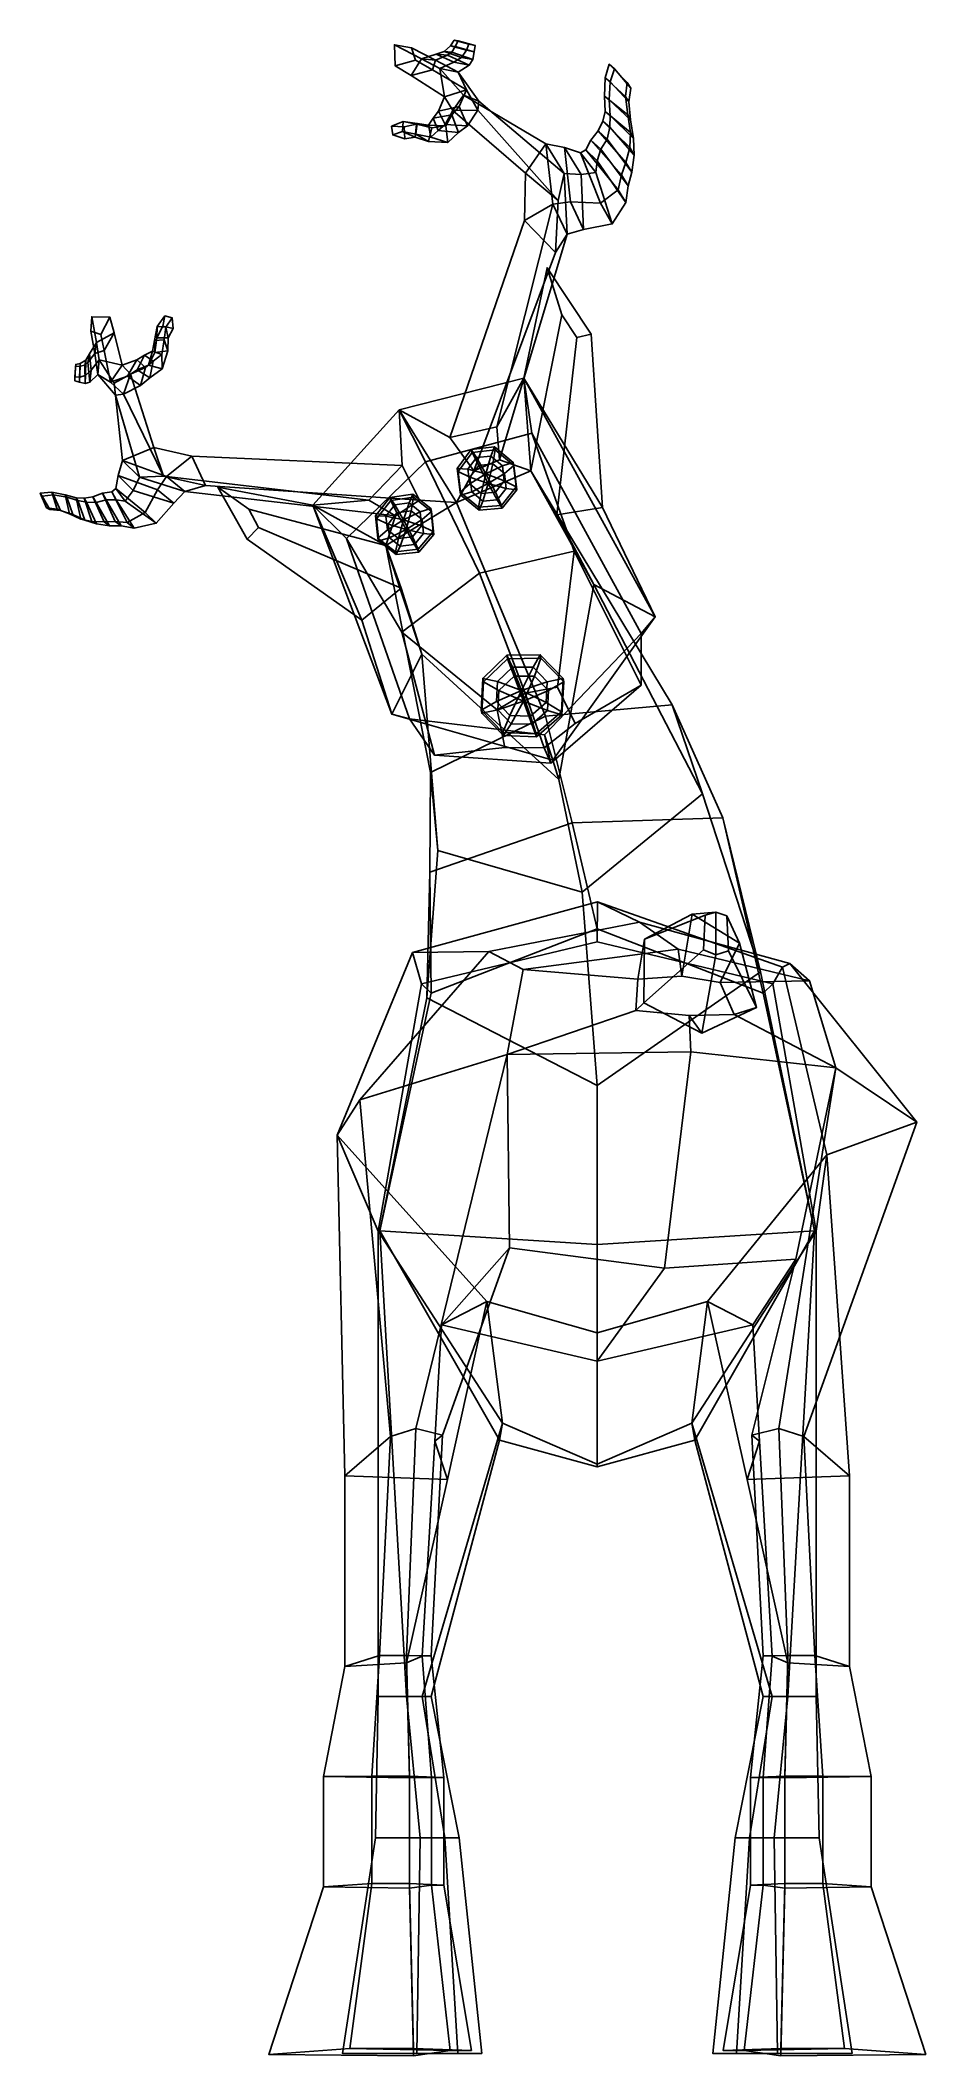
# Model space of a CAD drawing. Extents: x -143 to 84, y -151 to 365.
import ezdxf

# ---------------------------------------------------------------- set-up
doc = ezdxf.new("R2010")
doc.units = 0

msp = doc.modelspace()

# ---------------------------------------------------------------- linework, layer by layer
for points in [[(-51.965462, 363.656494, 189.12413), (-47.589691, 362.866394, 187.773788), (-46.580185, 359.74057, 186.96727), (-51.806374, 358.311401, 188.528854)], [(-44.991684, 360.086853, 192.075195), (-51.965462, 363.656494, 189.12413), (-51.806374, 358.311401, 188.528854), (-47.684647, 355.769989, 190.230667)], [(-44.991684, 360.086853, 192.075195), (-41.457066, 359.742188, 189.737518), (-47.589691, 362.866394, 187.773788), (-51.965462, 363.656494, 189.12413)], [(-41.457066, 359.742188, 189.737518), (-42.186501, 357.267029, 188.205261), (-46.580185, 359.74057, 186.96727), (-47.589691, 362.866394, 187.773788)], [(-40.332607, 357.624329, 194.064178), (-36.765755, 359.216309, 191.151352), (-41.253826, 361.296722, 189.74025), (-44.991684, 360.086853, 192.075195)], [(-44.991684, 360.086853, 192.075195), (-41.253826, 361.296722, 189.74025), (-38.334393, 361.028778, 187.348389), (-41.457066, 359.742188, 189.737518)], [(-36.765755, 359.216309, 191.151352), (-34.731201, 360.408325, 188.734467), (-39.173203, 361.908813, 188.35788), (-41.253826, 361.296722, 189.74025)], [(-41.253826, 361.296722, 189.74025), (-39.173203, 361.908813, 188.35788), (-37.246696, 361.764587, 185.707657), (-38.334393, 361.028778, 187.348389)], [(-34.731201, 360.408325, 188.734467), (-33.479748, 362.251007, 184.419342), (-37.571323, 363.375153, 184.696701), (-39.173203, 361.908813, 188.35788)], [(-39.173203, 361.908813, 188.35788), (-37.571323, 363.375153, 184.696701), (-36.353298, 363.260529, 182.090561), (-37.246696, 361.764587, 185.707657)], [(-38.334393, 361.028778, 187.348389), (-37.246696, 361.764587, 185.707657), (-31.894106, 359.867371, 185.724152), (-32.791916, 358.428253, 188.571487)], [(-33.479748, 362.251007, 184.419342), (-32.931248, 363.832642, 180.569595), (-36.622757, 364.813324, 180.940506), (-37.571323, 363.375153, 184.696701)], [(-37.571323, 363.375153, 184.696701), (-36.622757, 364.813324, 180.940506), (-35.625946, 364.704407, 178.562302), (-36.353298, 363.260529, 182.090561)], [(-37.246696, 361.764587, 185.707657), (-36.353298, 363.260529, 182.090561), (-31.499928, 361.820923, 181.375092), (-31.894106, 359.867371, 185.724152)], [(-31.261292, 363.446808, 177.77623), (-35.625946, 364.704407, 178.562302), (-36.622757, 364.813324, 180.940506), (-32.931248, 363.832642, 180.569595)], [(-36.353298, 363.260529, 182.090561), (-35.625946, 364.704407, 178.562302), (-31.261292, 363.446808, 177.77623), (-31.499928, 361.820923, 181.375092)], [(-31.894106, 359.867371, 185.724152), (-31.499928, 361.820923, 181.375092), (-33.479748, 362.251007, 184.419342), (-34.731201, 360.408325, 188.734467)], [(-31.499928, 361.820923, 181.375092), (-31.261292, 363.446808, 177.77623), (-32.931248, 363.832642, 180.569595), (-33.479748, 362.251007, 184.419342)], [(-47.684647, 355.769989, 190.230667), (-51.806374, 358.311401, 188.528854), (-46.580185, 359.74057, 186.96727), (-42.186501, 357.267029, 188.205261)], [(-39.145351, 350.3237, 193.807861), (-40.332607, 357.624329, 194.064178), (-44.991684, 360.086853, 192.075195), (-47.684647, 355.769989, 190.230667)], [(-39.145351, 350.3237, 193.807861), (-47.684647, 355.769989, 190.230667), (-42.186501, 357.267029, 188.205261), (-33.470703, 352.171417, 190.695206)], [(-33.470703, 352.171417, 190.695206), (-42.186501, 357.267029, 188.205261), (-41.457066, 359.742188, 189.737518), (-35.634052, 356.670685, 191.619873)], [(-41.457066, 359.742188, 189.737518), (-38.334393, 361.028778, 187.348389), (-32.791916, 358.428253, 188.571487), (-35.634052, 356.670685, 191.619873)], [(-35.634052, 356.670685, 191.619873), (-32.791916, 358.428253, 188.571487), (-36.765755, 359.216309, 191.151352), (-40.332607, 357.624329, 194.064178)], [(-34.225101, 350.779205, 196.931854), (-40.332607, 357.624329, 194.064178), (-39.145351, 350.3237, 193.807861), (-37.010227, 346.856049, 195.375153)], [(-34.225101, 350.779205, 196.931854), (-30.298674, 349.19989, 193.499252), (-35.634052, 356.670685, 191.619873), (-40.332607, 357.624329, 194.064178)], [(-32.791916, 358.428253, 188.571487), (-31.894106, 359.867371, 185.724152), (-34.731201, 360.408325, 188.734467), (-36.765755, 359.216309, 191.151352)], [(-30.298674, 349.19989, 193.499252), (-30.576792, 346.933472, 191.860245), (-33.470703, 352.171417, 190.695206), (-35.634052, 356.670685, 191.619873)], [(7.287275, 350.405548, 182.51535), (7.65844, 353.994019, 179.998917), (3.101086, 358.694519, 180.721649), (2.047914, 355.222809, 183.633606)], [(2.047914, 355.222809, 183.633606), (3.101086, 358.694519, 180.721649), (4.437174, 357.540039, 178.13121), (3.34281, 354.156738, 180.692047)], [(7.65844, 353.994019, 179.998917), (8.579127, 352.588348, 177.102219), (4.437174, 357.540039, 178.13121), (3.101086, 358.694519, 180.721649)], [(3.34281, 354.156738, 180.692047), (4.437174, 357.540039, 178.13121), (8.579127, 352.588348, 177.102219), (8.123304, 349.025055, 179.254837)], [(-33.470703, 352.171417, 190.695206), (-35.403633, 347.84906, 188.856995), (-40.660805, 346.63504, 191.725479), (-39.145351, 350.3237, 193.807861)], [(-30.576792, 346.933472, 191.860245), (-33.224411, 342.904327, 189.673141), (-35.403633, 347.84906, 188.856995), (-33.470703, 352.171417, 190.695206)], [(7.859846, 345.730255, 185.38562), (7.287275, 350.405548, 182.51535), (2.047914, 355.222809, 183.633606), (1.895993, 350.505951, 187.056366)], [(1.895993, 350.505951, 187.056366), (2.047914, 355.222809, 183.633606), (3.34281, 354.156738, 180.692047), (3.057349, 349.588196, 183.72023)], [(3.057349, 349.588196, 183.72023), (3.34281, 354.156738, 180.692047), (8.123304, 349.025055, 179.254837), (8.520969, 344.417206, 181.722885)], [(8.123304, 349.025055, 179.254837), (8.579127, 352.588348, 177.102219), (7.65844, 353.994019, 179.998917), (7.287275, 350.405548, 182.51535)], [(-35.403633, 347.84906, 188.856995), (-37.258934, 345.718445, 187.714767), (-42.054878, 344.883423, 190.344421), (-40.660805, 346.63504, 191.725479)], [(-40.660805, 346.63504, 191.725479), (-42.054878, 344.883423, 190.344421), (-40.71957, 341.754181, 191.359543), (-38.994919, 343.284607, 192.96788)], [(-39.145351, 350.3237, 193.807861), (-40.660805, 346.63504, 191.725479), (-38.994919, 343.284607, 192.96788), (-37.010227, 346.856049, 195.375153)], [(-37.010227, 346.856049, 195.375153), (-38.994919, 343.284607, 192.96788), (-33.224411, 342.904327, 189.673141), (-30.576792, 346.933472, 191.860245)], [(-33.224411, 342.904327, 189.673141), (-35.561832, 341.16748, 188.308441), (-37.258934, 345.718445, 187.714767), (-35.403633, 347.84906, 188.856995)], [(-13.173574, 338.307312, 204.746719), (-34.225101, 350.779205, 196.931854), (-37.010227, 346.856049, 195.375153), (-18.410021, 330.838287, 205.483658)], [(-9.973797, 323.826477, 198.853027), (-18.410021, 330.838287, 205.483658), (-37.010227, 346.856049, 195.375153), (-30.576792, 346.933472, 191.860245)], [(-8.435269, 330.74762, 200.022461), (-30.298674, 349.19989, 193.499252), (-34.225101, 350.779205, 196.931854), (-13.173574, 338.307312, 204.746719)], [(-8.435269, 330.74762, 200.022461), (-9.973797, 323.826477, 198.853027), (-30.576792, 346.933472, 191.860245), (-30.298674, 349.19989, 193.499252)], [(8.316221, 337.367035, 190.817383), (8.524147, 341.169891, 188.165482), (2.004042, 346.612122, 189.897736), (1.426806, 344.075073, 192.163055)], [(1.426806, 344.075073, 192.163055), (2.004042, 346.612122, 189.897736), (3.340916, 345.53125, 186.210571), (3.20724, 342.546143, 188.168823)], [(8.524147, 341.169891, 188.165482), (7.859846, 345.730255, 185.38562), (1.895993, 350.505951, 187.056366), (2.004042, 346.612122, 189.897736)], [(2.004042, 346.612122, 189.897736), (1.895993, 350.505951, 187.056366), (3.057349, 349.588196, 183.72023), (3.340916, 345.53125, 186.210571)], [(3.340916, 345.53125, 186.210571), (3.057349, 349.588196, 183.72023), (8.520969, 344.417206, 181.722885), (9.297249, 339.658752, 184.110992)], [(8.520969, 344.417206, 181.722885), (8.123304, 349.025055, 179.254837), (7.287275, 350.405548, 182.51535), (7.859846, 345.730255, 185.38562)], [(-46.293709, 343.315033, 183.794754), (-49.492867, 342.655579, 182.393814), (-52.679722, 342.812164, 184.327103), (-49.743019, 343.988281, 186.141937)], [(-49.743019, 343.988281, 186.141937), (-52.679722, 342.812164, 184.327103), (-52.371429, 340.57251, 184.668854), (-49.848515, 341.500092, 186.32338)], [(-49.247208, 339.592804, 182.352829), (-52.371429, 340.57251, 184.668854), (-52.679722, 342.812164, 184.327103), (-49.492867, 342.655579, 182.393814)], [(-49.848515, 341.500092, 186.32338), (-52.371429, 340.57251, 184.668854), (-49.247208, 339.592804, 182.352829), (-46.671257, 340.033417, 183.501373)], [(-46.086319, 343.475891, 187.753265), (-49.743019, 343.988281, 186.141937), (-49.848515, 341.500092, 186.32338), (-46.506256, 340.775146, 187.849503)], [(-46.506256, 340.775146, 187.849503), (-49.848515, 341.500092, 186.32338), (-46.671257, 340.033417, 183.501373), (-43.21191, 338.939148, 184.558029)], [(-42.366432, 342.420715, 185.008865), (-46.293709, 343.315033, 183.794754), (-49.743019, 343.988281, 186.141937), (-46.086319, 343.475891, 187.753265)], [(-46.671257, 340.033417, 183.501373), (-49.247208, 339.592804, 182.352829), (-49.492867, 342.655579, 182.393814), (-46.293709, 343.315033, 183.794754)], [(-43.21191, 338.939148, 184.558029), (-46.671257, 340.033417, 183.501373), (-46.293709, 343.315033, 183.794754), (-42.366432, 342.420715, 185.008865)], [(-43.206905, 343.066803, 189.073547), (-46.086319, 343.475891, 187.753265), (-46.506256, 340.775146, 187.849503), (-42.657265, 339.986481, 189.619476)], [(-42.657265, 339.986481, 189.619476), (-46.506256, 340.775146, 187.849503), (-43.21191, 338.939148, 184.558029), (-38.281239, 338.654205, 186.515518)], [(-38.802921, 342.914856, 186.470016), (-42.366432, 342.420715, 185.008865), (-46.086319, 343.475891, 187.753265), (-43.206905, 343.066803, 189.073547)], [(-38.281239, 338.654205, 186.515518), (-43.21191, 338.939148, 184.558029), (-42.366432, 342.420715, 185.008865), (-38.802921, 342.914856, 186.470016)], [(-37.258934, 345.718445, 187.714767), (-38.802921, 342.914856, 186.470016), (-43.206905, 343.066803, 189.073547), (-42.054878, 344.883423, 190.344421)], [(-42.054878, 344.883423, 190.344421), (-43.206905, 343.066803, 189.073547), (-42.657265, 339.986481, 189.619476), (-40.71957, 341.754181, 191.359543)], [(-40.71957, 341.754181, 191.359543), (-42.657265, 339.986481, 189.619476), (-38.281239, 338.654205, 186.515518), (-35.561832, 341.16748, 188.308441)], [(-38.994919, 343.284607, 192.96788), (-40.71957, 341.754181, 191.359543), (-35.561832, 341.16748, 188.308441), (-33.224411, 342.904327, 189.673141)], [(-35.561832, 341.16748, 188.308441), (-38.281239, 338.654205, 186.515518), (-38.802921, 342.914856, 186.470016), (-37.258934, 345.718445, 187.714767)], [(6.231526, 330.332092, 196.477539), (7.35255, 333.537048, 193.810226), (0.247161, 341.617371, 194.653992), (-1.596387, 339.245483, 197.391647)], [(-1.596387, 339.245483, 197.391647), (0.247161, 341.617371, 194.653992), (2.511869, 339.535492, 190.363861), (0.900148, 336.955811, 192.631897)], [(7.35255, 333.537048, 193.810226), (8.316221, 337.367035, 190.817383), (1.426806, 344.075073, 192.163055), (0.247161, 341.617371, 194.653992)], [(0.247161, 341.617371, 194.653992), (1.426806, 344.075073, 192.163055), (3.20724, 342.546143, 188.168823), (2.511869, 339.535492, 190.363861)], [(2.511869, 339.535492, 190.363861), (3.20724, 342.546143, 188.168823), (9.45048, 335.410553, 186.383514), (8.884835, 331.035461, 188.994965)], [(3.20724, 342.546143, 188.168823), (3.340916, 345.53125, 186.210571), (9.297249, 339.658752, 184.110992), (9.45048, 335.410553, 186.383514)], [(9.297249, 339.658752, 184.110992), (8.520969, 344.417206, 181.722885), (7.859846, 345.730255, 185.38562), (8.524147, 341.169891, 188.165482)], [(9.45048, 335.410553, 186.383514), (9.297249, 339.658752, 184.110992), (8.524147, 341.169891, 188.165482), (8.316221, 337.367035, 190.817383)], [(-11.38782, 322.89975, 208.764389), (-13.173574, 338.307312, 204.746719), (-18.410021, 330.838287, 205.483658), (-18.668386, 318.674835, 208.829971)], [(-11.38782, 322.89975, 208.764389), (-6.831568, 323.428131, 206.549576), (-8.372581, 337.381653, 202.91658), (-13.173574, 338.307312, 204.746719)], [(-13.173574, 338.307312, 204.746719), (-8.372581, 337.381653, 202.91658), (-4.126541, 330.466858, 198.671799), (-8.435269, 330.74762, 200.022461)], [(-6.831568, 323.428131, 206.549576), (0.870269, 323.101288, 203.662964), (-4.253851, 335.97937, 201.676468), (-8.372581, 337.381653, 202.91658)], [(-8.372581, 337.381653, 202.91658), (-4.253851, 335.97937, 201.676468), (-0.314697, 330.959167, 196.954086), (-4.126541, 330.466858, 198.671799)], [(0.870269, 323.101288, 203.662964), (5.393866, 326.552551, 199.436523), (-2.885319, 336.732239, 200.071793), (-4.253851, 335.97937, 201.676468)], [(-4.253851, 335.97937, 201.676468), (-2.885319, 336.732239, 200.071793), (0.014644, 333.978027, 194.884949), (-0.314697, 330.959167, 196.954086)], [(5.393866, 326.552551, 199.436523), (6.231526, 330.332092, 196.477539), (-1.596387, 339.245483, 197.391647), (-2.885319, 336.732239, 200.071793)], [(-2.885319, 336.732239, 200.071793), (-1.596387, 339.245483, 197.391647), (0.900148, 336.955811, 192.631897), (0.014644, 333.978027, 194.884949)], [(0.014644, 333.978027, 194.884949), (0.900148, 336.955811, 192.631897), (7.907804, 327.567566, 191.136261), (7.371207, 323.295959, 193.584473)], [(0.900148, 336.955811, 192.631897), (2.511869, 339.535492, 190.363861), (8.884835, 331.035461, 188.994965), (7.907804, 327.567566, 191.136261)], [(8.884835, 331.035461, 188.994965), (9.45048, 335.410553, 186.383514), (8.316221, 337.367035, 190.817383), (7.35255, 333.537048, 193.810226)], [(-18.668386, 318.674835, 208.829971), (-18.410021, 330.838287, 205.483658), (-9.973797, 323.826477, 198.853027), (-10.673924, 310.449097, 200.91214)], [(-7.680254, 315.205811, 202.77623), (-10.673924, 310.449097, 200.91214), (-9.973797, 323.826477, 198.853027), (-8.435269, 330.74762, 200.022461)], [(-8.435269, 330.74762, 200.022461), (-4.126541, 330.466858, 198.671799), (-3.485257, 316.394928, 201.158081), (-7.680254, 315.205811, 202.77623)], [(-4.126541, 330.466858, 198.671799), (-0.314697, 330.959167, 196.954086), (3.847007, 317.80368, 198.021317), (-3.485257, 316.394928, 201.158081)], [(-0.314697, 330.959167, 196.954086), (0.014644, 333.978027, 194.884949), (7.371207, 323.295959, 193.584473), (3.847007, 317.80368, 198.021317)], [(7.371207, 323.295959, 193.584473), (7.907804, 327.567566, 191.136261), (6.231526, 330.332092, 196.477539), (5.393866, 326.552551, 199.436523)], [(7.907804, 327.567566, 191.136261), (8.884835, 331.035461, 188.994965), (7.35255, 333.537048, 193.810226), (6.231526, 330.332092, 196.477539)], [(3.847007, 317.80368, 198.021317), (7.371207, 323.295959, 193.584473), (5.393866, 326.552551, 199.436523), (0.870269, 323.101288, 203.662964)], [(-37.717579, 263.078094, 217.146896), (-25.708675, 265.812103, 217.010193), (-11.38782, 322.89975, 208.764389), (-18.668386, 318.674835, 208.829971)], [(-25.708675, 265.812103, 217.010193), (-25.034542, 257.415802, 208.290375), (-7.680254, 315.205811, 202.77623), (-11.38782, 322.89975, 208.764389)], [(-7.680254, 315.205811, 202.77623), (-3.485257, 316.394928, 201.158081), (-6.831568, 323.428131, 206.549576), (-11.38782, 322.89975, 208.764389)], [(-3.485257, 316.394928, 201.158081), (3.847007, 317.80368, 198.021317), (0.870269, 323.101288, 203.662964), (-6.831568, 323.428131, 206.549576)], [(-37.717579, 263.078094, 217.146896), (-18.668386, 318.674835, 208.829971), (-10.673924, 310.449097, 200.91214), (-31.610712, 254.545364, 205.169296)], [(-25.034542, 257.415802, 208.290375), (-31.610712, 254.545364, 205.169296), (-10.673924, 310.449097, 200.91214), (-7.680254, 315.205811, 202.77623)], [(-9.048105, 294.550415, 207.74408), (-17.027151, 254.572174, 205.188675), (-18.778269, 278.336365, 228.404694), (-12.862597, 306.590668, 214.987518)], [(-1.578192, 289.608429, 211.698349), (-12.862597, 306.590668, 214.987518), (-18.778269, 278.336365, 228.404694), (1.329402, 245.23465, 222.987732)], [(-12.862597, 306.590668, 214.987518), (-1.578192, 289.608429, 211.698349), (-5.216012, 288.745605, 206.662003), (-9.048105, 294.550415, 207.74408)], [(-112.860878, 288.639526, 177.754898), (-112.703865, 291.50589, 180.26973), (-110.749832, 294.264313, 178.881332), (-111.284798, 291.60611, 176.725983)], [(-112.703865, 291.50589, 180.26973), (-110.518738, 291.337982, 180.750275), (-108.889847, 293.716919, 179.450943), (-110.749832, 294.264313, 178.881332)], [(-108.673843, 291.058838, 177.017822), (-111.284798, 291.60611, 176.725983), (-110.749832, 294.264313, 178.881332), (-108.889847, 293.716919, 179.450943)], [(-5.216012, 288.745605, 206.662003), (-10.320752, 243.308685, 203.504272), (-17.027151, 254.572174, 205.188675), (-9.048105, 294.550415, 207.74408)], [(-129.501511, 294.038147, 180.822601), (-124.862625, 293.891937, 180.964539), (-127.19664, 289.513458, 178.806107), (-129.696686, 290.354248, 179.247971)], [(-128.305038, 287.416412, 183.620743), (-129.501511, 294.038147, 180.822601), (-129.696686, 290.354248, 179.247971), (-128.728195, 284.641571, 181.100891)], [(-128.728195, 284.641571, 181.100891), (-129.696686, 290.354248, 179.247971), (-127.19664, 289.513458, 178.806107), (-126.313393, 285.404388, 179.993164)], [(-128.305038, 287.416412, 183.620743), (-123.788185, 289.911163, 182.620346), (-124.862625, 293.891937, 180.964539), (-129.501511, 294.038147, 180.822601)], [(-121.71476, 281.646973, 186.138229), (-123.788185, 289.911163, 182.620346), (-128.305038, 287.416412, 183.620743), (-127.580475, 283.000732, 185.527267)], [(-123.788185, 289.911163, 182.620346), (-126.313393, 285.404388, 179.993164), (-127.19664, 289.513458, 178.806107), (-124.862625, 293.891937, 180.964539)], [(-121.71476, 281.646973, 186.138229), (-124.718903, 277.252563, 182.42186), (-126.313393, 285.404388, 179.993164), (-123.788185, 289.911163, 182.620346)], [(-113.328102, 284.916504, 178.730576), (-113.390747, 287.989838, 181.604141), (-112.703865, 291.50589, 180.26973), (-112.860878, 288.639526, 177.754898)], [(-113.390747, 287.989838, 181.604141), (-110.941765, 288.082825, 182.050903), (-110.518738, 291.337982, 180.750275), (-112.703865, 291.50589, 180.26973)], [(-109.884171, 288.663513, 177.879028), (-112.860878, 288.639526, 177.754898), (-111.284798, 291.60611, 176.725983), (-108.673843, 291.058838, 177.017822)], [(-110.941765, 288.082825, 182.050903), (-110.045715, 285.331512, 178.757172), (-109.884171, 288.663513, 177.879028), (-110.518738, 291.337982, 180.750275)], [(-110.518738, 291.337982, 180.750275), (-109.884171, 288.663513, 177.879028), (-108.673843, 291.058838, 177.017822), (-108.889847, 293.716919, 179.450943)], [(-1.578192, 289.608429, 211.698349), (1.329402, 245.23465, 222.987732), (-10.320752, 243.308685, 203.504272), (-5.216012, 288.745605, 206.662003)], [(-130.096542, 284.503876, 180.875366), (-130.465485, 282.298157, 178.348465), (-131.256348, 281.607117, 176.562119), (-131.055878, 282.90564, 179.278931)], [(-129.675339, 280.362671, 182.190338), (-130.096542, 284.503876, 180.875366), (-131.055878, 282.90564, 179.278931), (-131.066559, 278.983398, 179.514053)], [(-128.305038, 287.416412, 183.620743), (-128.728195, 284.641571, 181.100891), (-130.465485, 282.298157, 178.348465), (-130.096542, 284.503876, 180.875366)], [(-128.728195, 284.641571, 181.100891), (-127.903351, 279.227722, 182.90329), (-129.976089, 277.273193, 179.477051), (-130.465485, 282.298157, 178.348465)], [(-127.580475, 283.000732, 185.527267), (-128.305038, 287.416412, 183.620743), (-130.096542, 284.503876, 180.875366), (-129.675339, 280.362671, 182.190338)], [(-124.718903, 277.252563, 182.42186), (-127.903351, 279.227722, 182.90329), (-128.728195, 284.641571, 181.100891), (-126.313393, 285.404388, 179.993164)], [(-120.360153, 278.849365, 181.308899), (-117.976685, 282.974823, 184.67807), (-115.964134, 284.226563, 183.648514), (-117.90107, 280.423065, 180.590912)], [(-117.976685, 282.974823, 184.67807), (-115.721054, 281.068512, 186.171265), (-113.766357, 282.630157, 184.911026), (-115.964134, 284.226563, 183.648514)], [(-117.90107, 280.423065, 180.590912), (-115.964134, 284.226563, 183.648514), (-113.968254, 285.232849, 182.712143), (-114.949478, 281.656067, 179.824066)], [(-115.964134, 284.226563, 183.648514), (-113.766357, 282.630157, 184.911026), (-111.528831, 284.363739, 183.564423), (-113.968254, 285.232849, 182.712143)], [(-114.949478, 281.656067, 179.824066), (-113.968254, 285.232849, 182.712143), (-113.390747, 287.989838, 181.604141), (-113.328102, 284.916504, 178.730576)], [(-111.495605, 280.721008, 180.320618), (-114.949478, 281.656067, 179.824066), (-113.328102, 284.916504, 178.730576), (-110.045715, 285.331512, 178.757172)], [(-113.766357, 282.630157, 184.911026), (-114.641022, 278.422485, 181.582962), (-111.495605, 280.721008, 180.320618), (-111.528831, 284.363739, 183.564423)], [(-113.968254, 285.232849, 182.712143), (-111.528831, 284.363739, 183.564423), (-110.941765, 288.082825, 182.050903), (-113.390747, 287.989838, 181.604141)], [(-110.045715, 285.331512, 178.757172), (-113.328102, 284.916504, 178.730576), (-112.860878, 288.639526, 177.754898), (-109.884171, 288.663513, 177.879028)], [(-111.528831, 284.363739, 183.564423), (-111.495605, 280.721008, 180.320618), (-110.045715, 285.331512, 178.757172), (-110.941765, 288.082825, 182.050903)], [(-132.637848, 278.564941, 174.955032), (-132.437866, 282.067871, 175.378693), (-133.614395, 281.810028, 171.440445), (-133.823303, 278.676758, 170.938431)], [(-133.793198, 277.63092, 168.140533), (-133.823303, 278.676758, 170.938431), (-133.614395, 281.810028, 171.440445), (-133.62146, 281.285522, 169.058121)], [(-132.642136, 277.282898, 171.893982), (-132.637848, 278.564941, 174.955032), (-133.823303, 278.676758, 170.938431), (-133.793198, 277.63092, 168.140533)], [(-132.480057, 281.381226, 172.75676), (-132.642136, 277.282898, 171.893982), (-133.793198, 277.63092, 168.140533), (-133.62146, 281.285522, 169.058121)], [(-132.437866, 282.067871, 175.378693), (-132.480057, 281.381226, 172.75676), (-133.62146, 281.285522, 169.058121), (-133.614395, 281.810028, 171.440445)], [(-131.256348, 281.607117, 176.562119), (-131.227661, 276.950928, 176.435593), (-132.642136, 277.282898, 171.893982), (-132.480057, 281.381226, 172.75676)], [(-131.227661, 276.950928, 176.435593), (-131.066559, 278.983398, 179.514053), (-132.637848, 278.564941, 174.955032), (-132.642136, 277.282898, 171.893982)], [(-131.066559, 278.983398, 179.514053), (-131.055878, 282.90564, 179.278931), (-132.437866, 282.067871, 175.378693), (-132.637848, 278.564941, 174.955032)], [(-131.055878, 282.90564, 179.278931), (-131.256348, 281.607117, 176.562119), (-132.480057, 281.381226, 172.75676), (-132.437866, 282.067871, 175.378693)], [(-130.465485, 282.298157, 178.348465), (-129.976089, 277.273193, 179.477051), (-131.227661, 276.950928, 176.435593), (-131.256348, 281.607117, 176.562119)], [(-129.976089, 277.273193, 179.477051), (-129.675339, 280.362671, 182.190338), (-131.066559, 278.983398, 179.514053), (-131.227661, 276.950928, 176.435593)], [(-127.903351, 279.227722, 182.90329), (-127.580475, 283.000732, 185.527267), (-129.675339, 280.362671, 182.190338), (-129.976089, 277.273193, 179.477051)], [(-123.798187, 277.000061, 188.761688), (-127.580475, 283.000732, 185.527267), (-127.903351, 279.227722, 182.90329), (-123.457306, 273.96759, 185.310028)], [(-123.457306, 273.96759, 185.310028), (-127.903351, 279.227722, 182.90329), (-124.718903, 277.252563, 182.42186), (-121.36364, 274.237213, 184.005539)], [(-123.798187, 277.000061, 188.761688), (-119.537079, 279.340881, 187.942627), (-121.71476, 281.646973, 186.138229), (-127.580475, 283.000732, 185.527267)], [(-124.718903, 277.252563, 182.42186), (-121.71476, 281.646973, 186.138229), (-117.976685, 282.974823, 184.67807), (-120.360153, 278.849365, 181.308899)], [(-121.36364, 274.237213, 184.005539), (-124.718903, 277.252563, 182.42186), (-120.360153, 278.849365, 181.308899), (-116.968376, 276.414185, 182.542099)], [(-121.585991, 257.200226, 196.49202), (-113.560265, 260.515015, 198.403488), (-119.537079, 279.340881, 187.942627), (-123.798187, 277.000061, 188.761688)], [(-121.71476, 281.646973, 186.138229), (-119.537079, 279.340881, 187.942627), (-115.721054, 281.068512, 186.171265), (-117.976685, 282.974823, 184.67807)], [(-119.537079, 279.340881, 187.942627), (-121.36364, 274.237213, 184.005539), (-116.968376, 276.414185, 182.542099), (-115.721054, 281.068512, 186.171265)], [(-111.103065, 253.196793, 192.092957), (-121.36364, 274.237213, 184.005539), (-119.537079, 279.340881, 187.942627), (-113.560265, 260.515015, 198.403488)], [(-116.968376, 276.414185, 182.542099), (-120.360153, 278.849365, 181.308899), (-117.90107, 280.423065, 180.590912), (-114.641022, 278.422485, 181.582962)], [(-114.641022, 278.422485, 181.582962), (-117.90107, 280.423065, 180.590912), (-114.949478, 281.656067, 179.824066), (-111.495605, 280.721008, 180.320618)], [(-115.721054, 281.068512, 186.171265), (-116.968376, 276.414185, 182.542099), (-114.641022, 278.422485, 181.582962), (-113.766357, 282.630157, 184.911026)], [(-117.291389, 252.922455, 192.415741), (-121.585991, 257.200226, 196.49202), (-123.798187, 277.000061, 188.761688), (-123.457306, 273.96759, 185.310028)], [(-117.291389, 252.922455, 192.415741), (-123.457306, 273.96759, 185.310028), (-121.36364, 274.237213, 184.005539), (-111.103065, 253.196793, 192.092957)], [(-25.708675, 265.812103, 217.010193), (-37.717579, 263.078094, 217.146896), (-50.758789, 270.162689, 228.718506), (-18.778269, 278.336365, 228.404694)], [(-18.778269, 278.336365, 228.404694), (-50.758789, 270.162689, 228.718506), (-43.986195, 256.858459, 250.129166), (-16.783953, 264.263733, 250.122284)], [(-25.034542, 257.415802, 208.290375), (-25.708675, 265.812103, 217.010193), (-18.778269, 278.336365, 228.404694), (-17.027151, 254.572174, 205.188675)], [(-18.778269, 278.336365, 228.404694), (-16.783953, 264.263733, 250.122284), (11.268997, 212.89595, 242.690674), (14.876161, 217.179916, 219.405685)], [(-58.486809, 247.1017, 215.52124), (-72.816681, 245.75882, 225.677795), (-50.758789, 270.162689, 228.718506), (-49.936401, 255.93808, 216.566238)], [(-72.816681, 245.75882, 225.677795), (-64.238503, 237.265274, 247.980392), (-43.986195, 256.858459, 250.129166), (-50.758789, 270.162689, 228.718506)], [(-31.610712, 254.545364, 205.169296), (-36.03352, 246.493423, 196.959717), (-50.758789, 270.162689, 228.718506), (-37.717579, 263.078094, 217.146896)], [(-45.499199, 247.05098, 204.603363), (-49.936401, 255.93808, 216.566238), (-50.758789, 270.162689, 228.718506), (-36.03352, 246.493423, 196.959717)], [(-43.986195, 256.858459, 250.129166), (-30.164156, 228.377151, 274.691193), (-5.872817, 233.999756, 274.54245), (-16.783953, 264.263733, 250.122284)], [(11.260556, 199.69664, 274.310242), (11.268997, 212.89595, 242.690674), (-16.783953, 264.263733, 250.122284), (-5.872817, 233.999756, 274.54245)], [(-110.37326, 253.125763, 202.030563), (-103.862396, 258.373199, 202.988693), (-113.560265, 260.515015, 198.403488), (-121.585991, 257.200226, 196.49202)], [(-103.862396, 258.373199, 202.988693), (-100.399353, 250.858185, 195.462051), (-111.103065, 253.196793, 192.092957), (-113.560265, 260.515015, 198.403488)], [(-110.37326, 253.125763, 202.030563), (-58.486809, 247.1017, 215.52124), (-49.936401, 255.93808, 216.566238), (-103.862396, 258.373199, 202.988693)], [(-49.936401, 255.93808, 216.566238), (-45.499199, 247.05098, 204.603363), (-100.399353, 250.858185, 195.462051), (-103.862396, 258.373199, 202.988693)], [(-35.643536, 254.421661, 262.719177), (-32.053612, 259.247803, 263.308044), (-32.264297, 260.043457, 258.473053), (-35.848587, 255.207993, 257.882355)], [(-33.128281, 254.993027, 253.721466), (-35.848587, 255.207993, 257.882355), (-32.264297, 260.043457, 258.473053), (-30.896805, 257.971771, 254.080978)], [(-32.604897, 252.956985, 266.388855), (-30.364428, 255.920593, 266.745453), (-32.053612, 259.247803, 263.308044), (-35.643536, 254.421661, 262.719177)], [(-26.121014, 259.945831, 263.165405), (-26.326061, 260.732178, 258.328583), (-32.264297, 260.043457, 258.473053), (-32.053612, 259.247803, 263.308044)], [(-27.225208, 258.367401, 253.990341), (-30.896805, 257.971771, 254.080978), (-32.264297, 260.043457, 258.473053), (-26.326061, 260.732178, 258.328583)], [(-26.701824, 256.33136, 266.657715), (-26.121014, 259.945831, 263.165405), (-32.053612, 259.247803, 263.308044), (-30.364428, 255.920593, 266.745453)], [(-28.521017, 253.785751, 251.823471), (-30.896805, 257.971771, 254.080978), (-27.225208, 258.367401, 253.990341)], [(-24.267551, 255.890167, 253.501801), (-28.521017, 253.785751, 251.823471), (-27.225208, 258.367401, 253.990341)], [(-21.520266, 256.718781, 257.531128), (-24.267551, 255.890167, 253.501801), (-27.225208, 258.367401, 253.990341), (-26.326061, 260.732178, 258.328583)], [(-23.765587, 253.890915, 266.176086), (-21.328535, 255.955124, 262.372192), (-26.121014, 259.945831, 263.165405), (-26.701824, 256.33136, 266.657715)], [(-21.328535, 255.955124, 262.372192), (-21.520266, 256.718781, 257.531128), (-26.326061, 260.732178, 258.328583), (-26.121014, 259.945831, 263.165405)], [(-112.681908, 249.756821, 199.520325), (-122.704384, 253.397781, 194.507004), (-123.294151, 250.058228, 193.206558), (-115.852104, 243.877335, 196.273178)], [(-122.704384, 253.397781, 194.507004), (-118.895943, 249.563995, 190.863678), (-120.9105, 246.795868, 188.904037), (-123.294151, 250.058228, 193.206558)], [(-110.37326, 253.125763, 202.030563), (-121.585991, 257.200226, 196.49202), (-122.704384, 253.397781, 194.507004), (-112.681908, 249.756821, 199.520325)], [(-121.585991, 257.200226, 196.49202), (-117.291389, 252.922455, 192.415741), (-118.895943, 249.563995, 190.863678), (-122.704384, 253.397781, 194.507004)], [(-117.291389, 252.922455, 192.415741), (-105.650276, 249.293579, 196.676971), (-108.477478, 246.34169, 194.724182), (-118.895943, 249.563995, 190.863678)], [(-105.650276, 249.293579, 196.676971), (-117.291389, 252.922455, 192.415741), (-111.103065, 253.196793, 192.092957), (-100.399353, 250.858185, 195.462051)], [(-105.650276, 249.293579, 196.676971), (-110.37326, 253.125763, 202.030563), (-112.681908, 249.756821, 199.520325), (-108.477478, 246.34169, 194.724182)], [(-58.486809, 247.1017, 215.52124), (-110.37326, 253.125763, 202.030563), (-105.650276, 249.293579, 196.676971), (-51.720833, 243.030487, 207.205154)], [(-43.986195, 256.858459, 250.129166), (-64.238503, 237.265274, 247.980392), (-50.037457, 213.288956, 273.172546), (-30.164156, 228.377151, 274.691193)], [(-25.034542, 257.415802, 208.290375), (-17.027151, 254.572174, 205.188675), (-36.03352, 246.493423, 196.959717), (-31.610712, 254.545364, 205.169296)], [(19.222334, 194.662796, 162.522339), (-13.274076, 191.795731, 157.966797), (-36.03352, 246.493423, 196.959717), (-17.027151, 254.572174, 205.188675)], [(-34.901306, 248.3815, 261.782104), (-35.643536, 254.421661, 262.719177), (-35.848587, 255.207993, 257.882355), (-35.093037, 249.145142, 256.94101)], [(-35.093037, 249.145142, 256.94101), (-35.848587, 255.207993, 257.882355), (-33.128281, 254.993027, 253.721466), (-32.655987, 251.209412, 253.137115)], [(-32.154018, 249.210114, 265.811371), (-32.604897, 252.956985, 266.388855), (-35.643536, 254.421661, 262.719177), (-34.901306, 248.3815, 261.782104)], [(-28.521017, 253.785751, 251.823471), (-33.128281, 254.993027, 253.721466), (-30.896805, 257.971771, 254.080978)], [(-32.655987, 251.209412, 253.137115), (-33.128281, 254.993027, 253.721466), (-28.521017, 253.785751, 251.823471)], [(-29.759745, 248.77977, 252.669327), (-32.655987, 251.209412, 253.137115), (-28.521017, 253.785751, 251.823471)], [(-27.900555, 251.314529, 267.489746), (-30.364428, 255.920593, 266.745453), (-32.604897, 252.956985, 266.388855)], [(-27.900555, 251.314529, 267.489746), (-32.604897, 252.956985, 266.388855), (-32.154018, 249.210114, 265.811371)], [(-27.900555, 251.314529, 267.489746), (-26.701824, 256.33136, 266.657715), (-30.364428, 255.920593, 266.745453)], [(-26.093245, 249.093323, 252.577637), (-29.759745, 248.77977, 252.669327), (-28.521017, 253.785751, 251.823471)], [(-23.800356, 252.024506, 252.916397), (-28.521017, 253.785751, 251.823471), (-24.267551, 255.890167, 253.501801)], [(-26.093245, 249.093323, 252.577637), (-28.521017, 253.785751, 251.823471), (-23.800356, 252.024506, 252.916397)], [(-27.900555, 251.314529, 267.489746), (-23.765587, 253.890915, 266.176086), (-26.701824, 256.33136, 266.657715)], [(-23.319395, 250.062286, 265.597412), (-23.765587, 253.890915, 266.176086), (-27.900555, 251.314529, 267.489746)], [(-20.777752, 250.441437, 256.586884), (-23.800356, 252.024506, 252.916397), (-24.267551, 255.890167, 253.501801), (-21.520266, 256.718781, 257.531128)], [(-20.598923, 249.700714, 261.432129), (-21.328535, 255.955124, 262.372192), (-23.765587, 253.890915, 266.176086), (-23.319395, 250.062286, 265.597412)], [(-20.598923, 249.700714, 261.432129), (-20.777752, 250.441437, 256.586884), (-21.520266, 256.718781, 257.531128), (-21.328535, 255.955124, 262.372192)], [(19.222334, 194.662796, 162.522339), (-17.027151, 254.572174, 205.188675), (-0.82508, 225.513672, 201.151962), (26.999111, 171.875, 178.385483)], [(-138.330688, 244.793732, 172.059494), (-139.758347, 249.11293, 172.832443), (-142.686752, 248.884949, 169.478516), (-141.061295, 245.113083, 169.128601)], [(-139.758347, 249.11293, 172.832443), (-139.332123, 248.405334, 170.0177), (-142.23143, 248.113129, 167.021347), (-142.686752, 248.884949, 169.478516)], [(-141.061295, 245.113083, 169.128601), (-142.686752, 248.884949, 169.478516), (-142.23143, 248.113129, 167.021347), (-140.259369, 244.664154, 166.41951)], [(-139.332123, 248.405334, 170.0177), (-137.492767, 244.435959, 168.989761), (-140.259369, 244.664154, 166.41951), (-142.23143, 248.113129, 167.021347)], [(-135.230484, 243.560425, 175.410858), (-136.285599, 248.441559, 176.786072), (-139.758347, 249.11293, 172.832443), (-138.330688, 244.793732, 172.059494)], [(-136.285599, 248.441559, 176.786072), (-135.90036, 247.876785, 173.567703), (-139.332123, 248.405334, 170.0177), (-139.758347, 249.11293, 172.832443)], [(-135.90036, 247.876785, 173.567703), (-134.351471, 243.365341, 171.94072), (-137.492767, 244.435959, 168.989761), (-139.332123, 248.405334, 170.0177)], [(-132.268433, 242.223572, 178.641922), (-133.521042, 247.659973, 180.042526), (-136.285599, 248.441559, 176.786072), (-135.230484, 243.560425, 175.410858)], [(-133.521042, 247.659973, 180.042526), (-133.078751, 246.965256, 176.485275), (-135.90036, 247.876785, 173.567703), (-136.285599, 248.441559, 176.786072)], [(-133.078751, 246.965256, 176.485275), (-131.284622, 241.935913, 174.797333), (-134.351471, 243.365341, 171.94072), (-135.90036, 247.876785, 173.567703)], [(-126.29734, 241.513596, 185.1147), (-129.200851, 247.962646, 185.402191), (-131.458817, 247.589737, 182.601212), (-129.465332, 241.616653, 181.693939)], [(-129.200851, 247.962646, 185.402191), (-128.377228, 246.460968, 181.310455), (-130.858948, 246.519958, 178.767578), (-131.458817, 247.589737, 182.601212)], [(-123.497826, 241.624725, 188.147568), (-126.726547, 248.832901, 188.470535), (-129.200851, 247.962646, 185.402191), (-126.29734, 241.513596, 185.1147)], [(-126.726547, 248.832901, 188.470535), (-125.806412, 247.147766, 183.921646), (-128.377228, 246.460968, 181.310455), (-129.200851, 247.962646, 185.402191)], [(-120.412987, 241.367447, 191.50795), (-124.379799, 249.245377, 191.465622), (-126.726547, 248.832901, 188.470535), (-123.497826, 241.624725, 188.147568)], [(-124.379799, 249.245377, 191.465622), (-123.254425, 247.195984, 186.519135), (-125.806412, 247.147766, 183.921646), (-126.726547, 248.832901, 188.470535)], [(-115.852104, 243.877335, 196.273178), (-123.294151, 250.058228, 193.206558), (-124.379799, 249.245377, 191.465622), (-120.412987, 241.367447, 191.50795)], [(-123.294151, 250.058228, 193.206558), (-120.9105, 246.795868, 188.904037), (-123.254425, 247.195984, 186.519135), (-124.379799, 249.245377, 191.465622)], [(-118.895943, 249.563995, 190.863678), (-108.477478, 246.34169, 194.724182), (-112.987289, 241.174713, 191.092255), (-120.9105, 246.795868, 188.904037)], [(-108.477478, 246.34169, 194.724182), (-112.681908, 249.756821, 199.520325), (-115.852104, 243.877335, 196.273178), (-112.987289, 241.174713, 191.092255)], [(-51.720833, 243.030487, 207.205154), (-105.650276, 249.293579, 196.676971), (-100.399353, 250.858185, 195.462051), (-45.499199, 247.05098, 204.603363)], [(-97.213509, 250.40979, 209.836014), (-89.251076, 244.781128, 203.465851), (-86.792549, 240.060013, 202.624542), (-89.719894, 237.096313, 207.350586)], [(-89.251076, 244.781128, 203.465851), (-97.213509, 250.40979, 209.836014), (-72.816681, 245.75882, 225.677795), (-54.145596, 235.427933, 203.803131)], [(-89.719894, 237.096313, 207.350586), (-60.271595, 216.340103, 221.07605), (-72.816681, 245.75882, 225.677795), (-97.213509, 250.40979, 209.836014)], [(-56.565369, 242.284653, 261.738739), (-52.905811, 246.958435, 262.300659), (-53.116497, 247.754059, 257.465668), (-56.77042, 243.070969, 256.901917)], [(-54.113567, 242.997162, 252.765594), (-56.77042, 243.070969, 256.901917), (-53.116497, 247.754059, 257.465668), (-51.839649, 245.881256, 253.108673)], [(-47.042847, 247.808777, 262.184967), (-47.247898, 248.595123, 257.348175), (-53.116497, 247.754059, 257.465668), (-52.905811, 246.958435, 262.300659)], [(-48.210491, 246.371552, 253.034485), (-51.839649, 245.881256, 253.108673), (-53.116497, 247.754059, 257.465668), (-47.247898, 248.595123, 257.348175)], [(-47.687107, 244.335495, 265.701843), (-47.042847, 247.808777, 262.184967), (-52.905811, 246.958435, 262.300659), (-51.30727, 243.830032, 265.773163)], [(-42.606628, 244.95256, 256.614349), (-45.353912, 244.123917, 252.585068), (-48.210491, 246.371552, 253.034485), (-47.247898, 248.595123, 257.348175)], [(-44.851952, 242.124649, 265.259338), (-42.414894, 244.188889, 261.455444), (-47.042847, 247.808777, 262.184967), (-47.687107, 244.335495, 265.701843)], [(-42.414894, 244.188889, 261.455444), (-42.606628, 244.95256, 256.614349), (-47.247898, 248.595123, 257.348175), (-47.042847, 247.808777, 262.184967)], [(-30.447706, 245.256638, 256.197723), (-35.093037, 249.145142, 256.94101), (-32.655987, 251.209412, 253.137115), (-29.759745, 248.77977, 252.669327)], [(-30.268877, 244.5159, 261.042969), (-34.901306, 248.3815, 261.782104), (-35.093037, 249.145142, 256.94101), (-30.447706, 245.256638, 256.197723)], [(-30.268877, 244.5159, 261.042969), (-29.278784, 246.817505, 265.350311), (-32.154018, 249.210114, 265.811371), (-34.901306, 248.3815, 261.782104)], [(-29.278784, 246.817505, 265.350311), (-27.900555, 251.314529, 267.489746), (-32.154018, 249.210114, 265.811371)], [(-24.522497, 245.73085, 256.050354), (-30.447706, 245.256638, 256.197723), (-29.759745, 248.77977, 252.669327), (-26.093245, 249.093323, 252.577637)], [(-25.620865, 247.14653, 265.261414), (-27.900555, 251.314529, 267.489746), (-29.278784, 246.817505, 265.350311)], [(-25.620865, 247.14653, 265.261414), (-23.319395, 250.062286, 265.597412), (-27.900555, 251.314529, 267.489746)], [(-24.522497, 245.73085, 256.050354), (-26.093245, 249.093323, 252.577637), (-23.800356, 252.024506, 252.916397), (-20.777752, 250.441437, 256.586884)], [(-24.348888, 244.999664, 260.897339), (-20.598923, 249.700714, 261.432129), (-23.319395, 250.062286, 265.597412), (-25.620865, 247.14653, 265.261414)], [(-24.348888, 244.999664, 260.897339), (-24.522497, 245.73085, 256.050354), (-20.777752, 250.441437, 256.586884), (-20.598923, 249.700714, 261.432129)], [(-137.492767, 244.435959, 168.989761), (-138.330688, 244.793732, 172.059494), (-141.061295, 245.113083, 169.128601), (-140.259369, 244.664154, 166.41951)], [(-134.351471, 243.365341, 171.94072), (-135.230484, 243.560425, 175.410858), (-138.330688, 244.793732, 172.059494), (-137.492767, 244.435959, 168.989761)], [(-131.284622, 241.935913, 174.797333), (-132.268433, 242.223572, 178.641922), (-135.230484, 243.560425, 175.410858), (-134.351471, 243.365341, 171.94072)], [(-129.465332, 241.616653, 181.693939), (-131.458817, 247.589737, 182.601212), (-133.521042, 247.659973, 180.042526), (-132.268433, 242.223572, 178.641922)], [(-131.458817, 247.589737, 182.601212), (-130.858948, 246.519958, 178.767578), (-133.078751, 246.965256, 176.485275), (-133.521042, 247.659973, 180.042526)], [(-130.858948, 246.519958, 178.767578), (-128.309326, 241.006592, 177.50116), (-131.284622, 241.935913, 174.797333), (-133.078751, 246.965256, 176.485275)], [(-128.377228, 246.460968, 181.310455), (-124.910622, 240.522079, 180.577255), (-128.309326, 241.006592, 177.50116), (-130.858948, 246.519958, 178.767578)], [(-125.806412, 247.147766, 183.921646), (-121.955917, 240.49884, 183.104416), (-124.910622, 240.522079, 180.577255), (-128.377228, 246.460968, 181.310455)], [(-123.254425, 247.195984, 186.519135), (-118.631996, 239.928238, 185.985992), (-121.955917, 240.49884, 183.104416), (-125.806412, 247.147766, 183.921646)], [(-120.9105, 246.795868, 188.904037), (-112.987289, 241.174713, 191.092255), (-118.631996, 239.928238, 185.985992), (-123.254425, 247.195984, 186.519135)], [(-112.987289, 241.174713, 191.092255), (-115.852104, 243.877335, 196.273178), (-120.412987, 241.367447, 191.50795), (-118.631996, 239.928238, 185.985992)], [(-86.792549, 240.060013, 202.624542), (-89.251076, 244.781128, 203.465851), (-54.145596, 235.427933, 203.803131), (-50.188625, 224.530472, 202.256989)], [(-51.720833, 243.030487, 207.205154), (-54.145596, 235.427933, 203.803131), (-72.816681, 245.75882, 225.677795), (-58.486809, 247.1017, 215.52124)], [(-72.816681, 245.75882, 225.677795), (-52.651657, 192.298904, 218.100159), (-48.080799, 191.058868, 241.546402), (-64.238503, 237.265274, 247.980392)], [(-55.987671, 236.615234, 260.865356), (-56.565369, 242.284653, 261.738739), (-56.77042, 243.070969, 256.901917), (-56.179401, 237.378876, 256.024261)], [(-56.179401, 237.378876, 256.024261), (-56.77042, 243.070969, 256.901917), (-54.113567, 242.997162, 252.765594), (-53.742348, 239.443146, 252.220352)], [(-53.590179, 240.96109, 265.432983), (-51.30727, 243.830032, 265.773163), (-52.905811, 246.958435, 262.300659), (-56.565369, 242.284653, 261.738739)], [(-51.720833, 243.030487, 207.205154), (-45.499199, 247.05098, 204.603363), (-36.03352, 246.493423, 196.959717), (-54.145596, 235.427933, 203.803131)], [(-42.718338, 177.352982, 161.828781), (-54.145596, 235.427933, 203.803131), (-36.03352, 246.493423, 196.959717), (-13.274076, 191.795731, 157.966797)], [(-49.60738, 242.019485, 250.906723), (-54.113567, 242.997162, 252.765594), (-51.839649, 245.881256, 253.108673)], [(-53.742348, 239.443146, 252.220352), (-54.113567, 242.997162, 252.765594), (-49.60738, 242.019485, 250.906723)], [(-48.986919, 239.548279, 266.572998), (-51.30727, 243.830032, 265.773163), (-53.590179, 240.96109, 265.432983)], [(-49.60738, 242.019485, 250.906723), (-51.839649, 245.881256, 253.108673), (-48.210491, 246.371552, 253.034485)], [(-48.986919, 239.548279, 266.572998), (-47.687107, 244.335495, 265.701843), (-51.30727, 243.830032, 265.773163)], [(-45.353912, 244.123917, 252.585068), (-49.60738, 242.019485, 250.906723), (-48.210491, 246.371552, 253.034485)], [(-44.985836, 240.489441, 252.03801), (-49.60738, 242.019485, 250.906723), (-45.353912, 244.123917, 252.585068)], [(-48.986919, 239.548279, 266.572998), (-44.851952, 242.124649, 265.259338), (-47.687107, 244.335495, 265.701843)], [(-42.02351, 239.049988, 255.731812), (-44.985836, 240.489441, 252.03801), (-45.353912, 244.123917, 252.585068), (-42.606628, 244.95256, 256.614349)], [(-41.844673, 238.30925, 260.577087), (-42.414894, 244.188889, 261.455444), (-44.851952, 242.124649, 265.259338), (-44.504875, 238.527176, 264.719055)], [(-41.844673, 238.30925, 260.577087), (-42.02351, 239.049988, 255.731812), (-42.606628, 244.95256, 256.614349), (-42.414894, 244.188889, 261.455444)], [(-24.348888, 244.999664, 260.897339), (-30.268877, 244.5159, 261.042969), (-30.447706, 245.256638, 256.197723), (-24.522497, 245.73085, 256.050354)], [(-24.348888, 244.999664, 260.897339), (-25.620865, 247.14653, 265.261414), (-29.278784, 246.817505, 265.350311), (-30.268877, 244.5159, 261.042969)], [(1.329402, 245.23465, 222.987732), (14.876161, 217.179916, 219.405685), (-0.82508, 225.513672, 201.151962), (-10.320752, 243.308685, 203.504272)], [(-128.309326, 241.006592, 177.50116), (-129.465332, 241.616653, 181.693939), (-132.268433, 242.223572, 178.641922), (-131.284622, 241.935913, 174.797333)], [(-124.910622, 240.522079, 180.577255), (-126.29734, 241.513596, 185.1147), (-129.465332, 241.616653, 181.693939), (-128.309326, 241.006592, 177.50116)], [(-121.955917, 240.49884, 183.104416), (-123.497826, 241.624725, 188.147568), (-126.29734, 241.513596, 185.1147), (-124.910622, 240.522079, 180.577255)], [(-118.631996, 239.928238, 185.985992), (-120.412987, 241.367447, 191.50795), (-123.497826, 241.624725, 188.147568), (-121.955917, 240.49884, 183.104416)], [(-89.719894, 237.096313, 207.350586), (-86.792549, 240.060013, 202.624542), (-50.188625, 224.530472, 202.256989), (-60.271595, 216.340103, 221.07605)], [(-53.240387, 237.443848, 264.894623), (-53.590179, 240.96109, 265.432983), (-56.565369, 242.284653, 261.738739), (-55.987671, 236.615234, 260.865356)], [(-51.693459, 233.865173, 255.342636), (-56.179401, 237.378876, 256.024261), (-53.742348, 239.443146, 252.220352), (-50.945225, 237.244659, 251.790924)], [(-51.514629, 233.124466, 260.187897), (-55.987671, 236.615234, 260.865356), (-56.179401, 237.378876, 256.024261), (-51.693459, 233.865173, 255.342636)], [(-51.514629, 233.124466, 260.187897), (-50.464264, 235.282394, 264.471954), (-53.240387, 237.443848, 264.894623), (-55.987671, 236.615234, 260.865356)], [(-50.945225, 237.244659, 251.790924), (-53.742348, 239.443146, 252.220352), (-49.60738, 242.019485, 250.906723)], [(-48.986919, 239.548279, 266.572998), (-53.590179, 240.96109, 265.432983), (-53.240387, 237.443848, 264.894623)], [(-50.464264, 235.282394, 264.471954), (-48.986919, 239.548279, 266.572998), (-53.240387, 237.443848, 264.894623)], [(-45.83276, 234.495773, 255.220276), (-51.693459, 233.865173, 255.342636), (-50.945225, 237.244659, 251.790924), (-47.31921, 237.65448, 251.71489)], [(-47.31921, 237.65448, 251.71489), (-50.945225, 237.244659, 251.790924), (-49.60738, 242.019485, 250.906723)], [(-46.846828, 235.707626, 264.398651), (-48.986919, 239.548279, 266.572998), (-50.464264, 235.282394, 264.471954)], [(-47.31921, 237.65448, 251.71489), (-49.60738, 242.019485, 250.906723), (-44.985836, 240.489441, 252.03801)], [(-44.504875, 238.527176, 264.719055), (-44.851952, 242.124649, 265.259338), (-48.986919, 239.548279, 266.572998)], [(-46.846828, 235.707626, 264.398651), (-44.504875, 238.527176, 264.719055), (-48.986919, 239.548279, 266.572998)], [(-45.83276, 234.495773, 255.220276), (-47.31921, 237.65448, 251.71489), (-44.985836, 240.489441, 252.03801), (-42.02351, 239.049988, 255.731812)], [(-45.659153, 233.764618, 260.0672), (-41.844673, 238.30925, 260.577087), (-44.504875, 238.527176, 264.719055), (-46.846828, 235.707626, 264.398651)], [(-45.659153, 233.764618, 260.0672), (-45.83276, 234.495773, 255.220276), (-42.02351, 239.049988, 255.731812), (-41.844673, 238.30925, 260.577087)], [(-41.684467, 181.776276, 273.444336), (-50.037457, 213.288956, 273.172546), (-64.238503, 237.265274, 247.980392), (-48.080799, 191.058868, 241.546402)], [(-42.718338, 177.352982, 161.828781), (-40.801777, 157.341019, 177.937103), (-44.938362, 207.677826, 200.128265), (-54.145596, 235.427933, 203.803131)], [(-45.659153, 233.764618, 260.0672), (-51.514629, 233.124466, 260.187897), (-51.693459, 233.865173, 255.342636), (-45.83276, 234.495773, 255.220276)], [(-45.659153, 233.764618, 260.0672), (-46.846828, 235.707626, 264.398651), (-50.464264, 235.282394, 264.471954), (-51.514629, 233.124466, 260.187897)], [(-10.211718, 199.192505, 313.822235), (-5.872817, 233.999756, 274.54245), (-30.164156, 228.377151, 274.691193), (-18.433458, 197.677994, 313.97226)], [(-5.643533, 189.86058, 312.912628), (11.260556, 199.69664, 274.310242), (-5.872817, 233.999756, 274.54245), (-10.211718, 199.192505, 313.822235)], [(-25.624147, 193.376236, 313.509918), (-18.433458, 197.677994, 313.97226), (-30.164156, 228.377151, 274.691193), (-50.037457, 213.288956, 273.172546)], [(-60.271595, 216.340103, 221.07605), (-50.188625, 224.530472, 202.256989), (-44.938362, 207.677826, 200.128265), (-52.651657, 192.298904, 218.100159)], [(-11.331073, 180.50267, 220.584808), (-9.831585, 175.513306, 204.606018), (-0.82508, 225.513672, 201.151962), (14.876161, 217.179916, 219.405685)], [(26.999111, 171.875, 178.385483), (-0.82508, 225.513672, 201.151962), (-9.831585, 175.513306, 204.606018), (-3.875393, 146.730331, 198.424728)], [(14.876161, 217.179916, 219.405685), (11.268997, 212.89595, 242.690674), (-13.47552, 186.993088, 240.539856), (-11.331073, 180.50267, 220.584808)], [(-23.642521, 183.758636, 312.61731), (-25.624147, 193.376236, 313.509918), (-50.037457, 213.288956, 273.172546), (-41.684467, 181.776276, 273.444336)], [(-13.47552, 186.993088, 240.539856), (11.268997, 212.89595, 242.690674), (11.260556, 199.69664, 274.310242), (-11.849018, 179.761444, 273.151306)], [(-11.331073, 180.50267, 220.584808), (-52.651657, 192.298904, 218.100159), (-44.938362, 207.677826, 200.128265), (-9.831585, 175.513306, 204.606018)], [(-40.801777, 157.341019, 177.937103), (-3.875393, 146.730331, 198.424728), (-9.831585, 175.513306, 204.606018), (-44.938362, 207.677826, 200.128265)], [(-29.160583, 200.527847, 322.21283), (-22.960062, 206.468201, 322.761139), (-23.133255, 207.373062, 315.61911), (-29.324589, 201.411087, 315.067902)], [(-25.583578, 200.620117, 309.023193), (-29.324589, 201.411087, 315.067902), (-23.133255, 207.373062, 315.61911), (-21.725945, 204.277405, 309.353607)], [(-25.175842, 198.360275, 327.735992), (-21.30377, 201.982361, 328.061737), (-22.960062, 206.468201, 322.761139), (-29.160583, 200.527847, 322.21283)], [(-14.410204, 206.620193, 322.569794), (-14.574205, 207.503387, 315.424805), (-23.133255, 207.373062, 315.61911), (-22.960062, 206.468201, 322.761139)], [(-16.438662, 204.293137, 309.232697), (-21.725945, 204.277405, 309.353607), (-23.133255, 207.373062, 315.61911), (-14.574205, 207.503387, 315.424805)], [(-16.030924, 202.033295, 327.945465), (-14.410204, 206.620193, 322.569794), (-22.960062, 206.468201, 322.761139), (-21.30377, 201.982361, 328.061737)], [(-8.704825, 201.402298, 314.603241), (-12.836488, 200.534653, 308.733368), (-16.438662, 204.293137, 309.232697), (-14.574205, 207.503387, 315.424805)], [(-12.462603, 198.360214, 327.457062), (-8.562015, 200.571747, 321.755035), (-14.410204, 206.620193, 322.569794), (-16.030924, 202.033295, 327.945465)], [(-8.562015, 200.571747, 321.755035), (-8.704825, 201.402298, 314.603241), (-14.574205, 207.503387, 315.424805), (-14.410204, 206.620193, 322.569794)], [(-29.590715, 192.510345, 321.315521), (-29.160583, 200.527847, 322.21283), (-29.324589, 201.411087, 315.067902), (-29.733524, 193.340912, 314.163757)], [(-29.733524, 193.340912, 314.163757), (-29.324589, 201.411087, 315.067902), (-25.583578, 200.620117, 309.023193), (-25.832939, 195.552399, 308.461731)], [(-19.378843, 198.300186, 306.387512), (-25.583578, 200.620117, 309.023193), (-21.725945, 204.277405, 309.353607)], [(-18.916697, 195.612488, 329.531311), (-21.30377, 201.982361, 328.061737), (-25.175842, 198.360275, 327.735992)], [(-19.378843, 198.300186, 306.387512), (-21.725945, 204.277405, 309.353607), (-16.438662, 204.293137, 309.232697)], [(-18.916697, 195.612488, 329.531311), (-16.030924, 202.033295, 327.945465), (-21.30377, 201.982361, 328.061737)], [(-12.836488, 200.534653, 308.733368), (-19.378843, 198.300186, 306.387512), (-16.438662, 204.293137, 309.232697)], [(-18.916697, 195.612488, 329.531311), (-12.462603, 198.360214, 327.457062), (-16.030924, 202.033295, 327.945465)], [(-9.18112, 192.876404, 313.707642), (-13.112021, 195.292709, 308.175293), (-12.836488, 200.534653, 308.733368), (-8.704825, 201.402298, 314.603241)], [(-9.058085, 192.099106, 320.865784), (-9.18112, 192.876404, 313.707642), (-8.704825, 201.402298, 314.603241), (-8.562015, 200.571747, 321.755035)], [(-25.459055, 193.378036, 327.185425), (-25.175842, 198.360275, 327.735992), (-29.160583, 200.527847, 322.21283), (-29.590715, 192.510345, 321.315521)], [(-25.832939, 195.552399, 308.461731), (-25.583578, 200.620117, 309.023193), (-19.378843, 198.300186, 306.387512)], [(-22.344938, 191.920807, 307.999878), (-25.832939, 195.552399, 308.461731), (-19.378843, 198.300186, 306.387512)], [(-13.628257, 183.630661, 312.796265), (-18.433458, 197.677994, 313.97226), (-25.624147, 193.376236, 313.509918), (-23.642521, 183.758636, 312.61731)], [(-18.916697, 195.612488, 329.531311), (-25.175842, 198.360275, 327.735992), (-25.459055, 193.378036, 327.185425)], [(-17.083792, 191.762222, 307.882324), (-22.344938, 191.920807, 307.999878), (-19.378843, 198.300186, 306.387512)], [(-13.112021, 195.292709, 308.175293), (-19.378843, 198.300186, 306.387512), (-12.836488, 200.534653, 308.733368)], [(-17.083792, 191.762222, 307.882324), (-19.378843, 198.300186, 306.387512), (-13.112021, 195.292709, 308.175293)], [(-12.770577, 193.2043, 326.909393), (-12.462603, 198.360214, 327.457062), (-18.916697, 195.612488, 329.531311)], [(-13.628257, 183.630661, 312.796265), (-5.643533, 189.86058, 312.912628), (-10.211718, 199.192505, 313.822235), (-18.433458, 197.677994, 313.97226)], [(-13.628257, 183.630661, 312.796265), (-11.849018, 179.761444, 273.151306), (11.260556, 199.69664, 274.310242), (-5.643533, 189.86058, 312.912628)], [(-9.058085, 192.099106, 320.865784), (-8.562015, 200.571747, 321.755035), (-12.462603, 198.360214, 327.457062), (-12.770577, 193.2043, 326.909393)], [(-52.651657, 192.298904, 218.100159), (-11.331073, 180.50267, 220.584808), (-13.47552, 186.993088, 240.539856), (-48.080799, 191.058868, 241.546402)], [(-13.47552, 186.993088, 240.539856), (-11.849018, 179.761444, 273.151306), (-41.684467, 181.776276, 273.444336), (-48.080799, 191.058868, 241.546402)], [(-6.385066, 164.485458, 140.45607), (-42.883385, 151.839966, 144.507065), (-42.718338, 177.352982, 161.828781), (-13.274076, 191.795731, 157.966797)], [(-24.161865, 187.572357, 313.43988), (-29.733524, 193.340912, 314.163757), (-25.832939, 195.552399, 308.461731), (-22.344938, 191.920807, 307.999878)], [(-24.03883, 186.795059, 320.598022), (-29.590715, 192.510345, 321.315521), (-29.733524, 193.340912, 314.163757), (-24.161865, 187.572357, 313.43988)], [(-24.03883, 186.795059, 320.598022), (-22.00349, 189.832397, 326.733978), (-25.459055, 193.378036, 327.185425), (-29.590715, 192.510345, 321.315521)], [(-22.00349, 189.832397, 326.733978), (-18.916697, 195.612488, 329.531311), (-25.459055, 193.378036, 327.185425)], [(-15.670105, 187.246811, 313.254059), (-24.161865, 187.572357, 313.43988), (-22.344938, 191.920807, 307.999878), (-17.083792, 191.762222, 307.882324)], [(-16.755365, 189.70961, 326.620667), (-18.916697, 195.612488, 329.531311), (-22.00349, 189.832397, 326.733978)], [(-16.755365, 189.70961, 326.620667), (-12.770577, 193.2043, 326.909393), (-18.916697, 195.612488, 329.531311)], [(-15.670105, 187.246811, 313.254059), (-17.083792, 191.762222, 307.882324), (-13.112021, 195.292709, 308.175293), (-9.18112, 192.876404, 313.707642)], [(-15.554843, 186.49176, 320.414673), (-9.058085, 192.099106, 320.865784), (-12.770577, 193.2043, 326.909393), (-16.755365, 189.70961, 326.620667)], [(-15.554843, 186.49176, 320.414673), (-15.670105, 187.246811, 313.254059), (-9.18112, 192.876404, 313.707642), (-9.058085, 192.099106, 320.865784)], [(-6.385066, 164.485458, 140.45607), (-13.274076, 191.795731, 157.966797), (19.222334, 194.662796, 162.522339), (32.149185, 165.769653, 144.879745)], [(32.149185, 165.769653, 144.879745), (19.222334, 194.662796, 162.522339), (26.999111, 171.875, 178.385483), (41.829929, 126.304749, 162.95546)], [(-15.554843, 186.49176, 320.414673), (-24.03883, 186.795059, 320.598022), (-24.161865, 187.572357, 313.43988), (-15.670105, 187.246811, 313.254059)], [(-15.554843, 186.49176, 320.414673), (-16.755365, 189.70961, 326.620667), (-22.00349, 189.832397, 326.733978), (-24.03883, 186.795059, 320.598022)], [(-13.628257, 183.630661, 312.796265), (-23.642521, 183.758636, 312.61731), (-41.684467, 181.776276, 273.444336), (-11.849018, 179.761444, 273.151306)], [(-43.684479, 119.688766, 162.881439), (-40.801777, 157.341019, 177.937103), (-42.718338, 177.352982, 161.828781), (-42.883385, 151.839966, 144.507065)], [(41.829929, 126.304749, 162.95546), (26.999111, 171.875, 178.385483), (-3.875393, 146.730331, 198.424728), (0, 97.178093, 194.30629)], [(42.500515, 120.870758, 124.792099), (0, 137.353271, 126.425217), (-6.385066, 164.485458, 140.45607), (32.149185, 165.769653, 144.879745)], [(55.664658, 59.954685, 143.637451), (42.500515, 120.870758, 124.792099), (32.149185, 165.769653, 144.879745), (41.829929, 126.304749, 162.95546)], [(-42.500515, 120.870758, 124.792099), (-42.883385, 151.839966, 144.507065), (-6.385066, 164.485458, 140.45607), (0, 137.353271, 126.425217)], [(-43.684479, 119.688766, 162.881439), (0, 97.178093, 194.30629), (-3.875393, 146.730331, 198.424728), (-40.801777, 157.341019, 177.937103)], [(-55.664658, 59.954685, 143.637451), (-43.684479, 119.688766, 162.881439), (-42.883385, 151.839966, 144.507065), (-42.500515, 120.870758, 124.792099)], [(-47.287891, 131.247421, 4.034311), (-44.979118, 123.220406, 93.665428), (0, 133.973206, 93.425613), (0.096804, 144.185226, 20.154552)], [(0.096804, 144.185226, 20.154552), (10.839715, 138.994461, -16.815266), (-27.765121, 131.515366, -29.303656), (-47.287891, 131.247421, 4.034311)], [(47.481495, 127.465843, 32.121952), (0.096804, 144.185226, 20.154552), (0, 133.973206, 93.425613), (44.979118, 123.220406, 93.665428)], [(0.096804, 144.185226, 20.154552), (47.481495, 127.465843, 32.121952), (49.326881, 128.439148, -6.455216), (10.839715, 138.994461, -16.815266)], [(12.140571, 134.627869, -66.463875), (10.382539, 124.446938, -56.124725), (21.638624, 125.193138, -55.179722), (24.294775, 141.061539, -61.918659)], [(27.222073, 131.972946, -84.844818), (11.980748, 118.330086, -76.576149), (12.140571, 134.627869, -66.463875), (27.670013, 140.841354, -83.440323)], [(27.670013, 140.841354, -83.440323), (12.140571, 134.627869, -66.463875), (24.294775, 141.061539, -61.918659), (30.422283, 141.567123, -82.520012)], [(36.434917, 133.658463, -59.263546), (24.294775, 141.061539, -61.918659), (21.638624, 125.193138, -55.179722), (31.502596, 123.604202, -49.865192)], [(33.167801, 140.622009, -81.81089), (30.422283, 141.567123, -82.520012), (24.294775, 141.061539, -61.918659), (36.434917, 133.658463, -59.263546)], [(30.431461, 130.631302, -84.082298), (27.222073, 131.972946, -84.844818), (27.670013, 140.841354, -83.440323), (30.422283, 141.567123, -82.520012)], [(30.431461, 130.631302, -84.082298), (30.422283, 141.567123, -82.520012), (33.167801, 140.622009, -81.81089), (33.63065, 131.717224, -82.94545)], [(33.63065, 131.717224, -82.94545), (33.167801, 140.622009, -81.81089), (36.434917, 133.658463, -59.263546), (40.829044, 117.178947, -68.026131)], [(0, 133.973206, 93.425613), (-44.979118, 123.220406, 93.665428), (-42.500515, 120.870758, 124.792099), (0, 137.353271, 126.425217)], [(10.839715, 138.994461, -16.815266), (20.780514, 132.121414, -51.314594), (-18.957323, 126.90638, -52.855503), (-27.765121, 131.515366, -29.303656)], [(0, 133.973206, 93.425613), (0, 137.353271, 126.425217), (42.500515, 120.870758, 124.792099), (44.979118, 123.220406, 93.665428)], [(11.980748, 118.330086, -76.576149), (9.867385, 116.376358, -63.064964), (10.382539, 124.446938, -56.124725), (12.140571, 134.627869, -66.463875)], [(10.839715, 138.994461, -16.815266), (49.326881, 128.439148, -6.455216), (54.430233, 123.977982, -31.104986), (20.780514, 132.121414, -51.314594)], [(-47.287891, 131.247421, 4.034311), (-27.765121, 131.515366, -29.303656), (-60.777737, 93.495514, -43.715988), (-66.620697, 84.477127, 6.27752)], [(-66.620697, 84.477127, 6.27752), (-56.116966, 59.910652, 94.609741), (-44.979118, 123.220406, 93.665428), (-47.287891, 131.247421, 4.034311)], [(-60.777737, 93.495514, -43.715988), (-27.765121, 131.515366, -29.303656), (-18.957323, 126.90638, -52.855503), (-23.068686, 105.106384, -61.90115)], [(10.382539, 124.446938, -56.124725), (-18.957323, 126.90638, -52.855503), (20.780514, 132.121414, -51.314594), (21.638624, 125.193138, -55.179722)], [(30.431461, 130.631302, -84.082298), (26.765779, 110.630165, -74.516251), (11.980748, 118.330086, -76.576149), (27.222073, 131.972946, -84.844818)], [(31.502596, 123.604202, -49.865192), (21.638624, 125.193138, -55.179722), (20.780514, 132.121414, -51.314594), (54.430233, 123.977982, -31.104986)], [(30.431461, 130.631302, -84.082298), (33.63065, 131.717224, -82.94545), (40.829044, 117.178947, -68.026131), (26.765779, 110.630165, -74.516251)], [(40.829044, 117.178947, -68.026131), (36.434917, 133.658463, -59.263546), (31.502596, 123.604202, -49.865192), (35.094543, 115.369728, -55.588173)], [(9.867385, 116.376358, -63.064964), (-23.068686, 105.106384, -61.90115), (-18.957323, 126.90638, -52.855503), (10.382539, 124.446938, -56.124725)], [(55.664658, 59.954685, 143.637451), (41.829929, 126.304749, 162.95546), (0, 97.178093, 194.30629), (0, 56.460159, 184.468872)], [(35.094543, 115.369728, -55.588173), (31.502596, 123.604202, -49.865192), (54.430233, 123.977982, -31.104986), (61.127022, 101.746727, -36.947323)], [(58.853645, 79.470306, 43.465462), (47.481495, 127.465843, 32.121952), (44.979118, 123.220406, 93.665428), (56.116966, 59.910652, 94.609741)], [(47.481495, 127.465843, 32.121952), (58.853645, 79.470306, 43.465462), (81.86055, 87.803802, -1.441022), (49.326881, 128.439148, -6.455216)], [(81.86055, 87.803802, -1.441022), (61.127022, 101.746727, -36.947323), (54.430233, 123.977982, -31.104986), (49.326881, 128.439148, -6.455216)], [(-56.116966, 59.910652, 94.609741), (-55.664658, 59.954685, 143.637451), (-42.500515, 120.870758, 124.792099), (-44.979118, 123.220406, 93.665428)], [(-55.664658, 59.954685, 143.637451), (0, 56.460159, 184.468872), (0, 97.178093, 194.30629), (-43.684479, 119.688766, 162.881439)], [(56.116966, 59.910652, 94.609741), (44.979118, 123.220406, 93.665428), (42.500515, 120.870758, 124.792099), (55.664658, 59.954685, 143.637451)], [(9.867385, 116.376358, -63.064964), (23.531773, 115.160675, -62.971401), (24.012297, 105.815895, -65.901054), (-23.068686, 105.106384, -61.90115)], [(26.765779, 110.630165, -74.516251), (23.531773, 115.160675, -62.971401), (9.867385, 116.376358, -63.064964), (11.980748, 118.330086, -76.576149)], [(26.765779, 110.630165, -74.516251), (40.829044, 117.178947, -68.026131), (35.094543, 115.369728, -55.588173), (23.531773, 115.160675, -62.971401)], [(35.094543, 115.369728, -55.588173), (61.127022, 101.746727, -36.947323), (24.012297, 105.815895, -65.901054), (23.531773, 115.160675, -62.971401)], [(-23.068686, 105.106384, -61.90115), (-46.504627, 9.392447, -57.89061), (-52.963425, 7.31679, -53.54966), (-60.777737, 93.495514, -43.715988)], [(-23.068686, 105.106384, -61.90115), (-22.460016, 55.631302, -51.019119), (-39.615707, 7.660525, -54.268543), (-46.504627, 9.392447, -57.89061)], [(17.277821, 50.407017, -50.940014), (-22.460016, 55.631302, -51.019119), (-23.068686, 105.106384, -61.90115), (24.012297, 105.815895, -65.901054)], [(17.277821, 50.407017, -50.940014), (24.012297, 105.815895, -65.901054), (61.127022, 101.746727, -36.947323), (50.92754, 52.702904, -29.2686)], [(61.127022, 101.746727, -36.947323), (46.504627, 9.392447, -57.89061), (39.615707, 7.660525, -54.268543), (50.92754, 52.702904, -29.2686)], [(61.127022, 101.746727, -36.947323), (81.86055, 87.803802, -1.441022), (52.963425, 7.31679, -53.54966), (46.504627, 9.392447, -57.89061)], [(-66.620697, 84.477127, 6.27752), (-60.777737, 93.495514, -43.715988), (-52.963425, 7.31679, -53.54966), (-64.648964, -2.744224, 3.243018)], [(58.853645, 79.470306, 43.465462), (64.648964, -2.744224, 3.243018), (52.963425, 7.31679, -53.54966), (81.86055, 87.803802, -1.441022)], [(-28.254015, 41.875023, 24.747952), (-24.254349, 10.721332, 95.55088), (-56.116966, 59.910652, 94.609741), (-66.620697, 84.477127, 6.27752)], [(-66.620697, 84.477127, 6.27752), (-64.648964, -2.744224, 3.243018), (-38.384621, -3.678229, 7.978425), (-28.254015, 41.875023, 24.747952)], [(28.254015, 41.875023, 24.747952), (58.853645, 79.470306, 43.465462), (56.116966, 59.910652, 94.609741), (24.254349, 10.721332, 95.55088)], [(58.853645, 79.470306, 43.465462), (28.254015, 41.875023, 24.747952), (38.384621, -3.678229, 7.978425), (64.648964, -2.744224, 3.243018)], [(-48.828648, -59.217789, 132.050888), (-55.664658, 59.954685, 143.637451), (-56.116966, 59.910652, 94.609741), (-56.116966, -59.217789, 113.104614)], [(-44.828979, -59.217789, 113.528122), (-56.116966, -59.217789, 113.104614), (-56.116966, 59.910652, 94.609741), (-24.254349, 10.721332, 95.55088)], [(0, -0.443562, 143.637451), (0, 56.460159, 184.468872), (-55.664658, 59.954685, 143.637451), (-24.995508, 6.395227, 130.048157)], [(-42.500515, -59.217789, 126.686684), (-24.995508, 6.395227, 130.048157), (-55.664658, 59.954685, 143.637451), (-48.828648, -59.217789, 132.050888)], [(0, -0.443562, 143.637451), (24.995508, 6.395227, 130.048157), (55.664658, 59.954685, 143.637451), (0, 56.460159, 184.468872)], [(44.828979, -59.217789, 113.528122), (24.254349, 10.721332, 95.55088), (56.116966, 59.910652, 94.609741), (56.116966, -59.217789, 113.104614)], [(42.500515, -59.217789, 126.686684), (48.828648, -59.217789, 132.050888), (55.664658, 59.954685, 143.637451), (24.995508, 6.395227, 130.048157)], [(48.828648, -59.217789, 132.050888), (56.116966, -59.217789, 113.104614), (56.116966, 59.910652, 94.609741), (55.664658, 59.954685, 143.637451)], [(-39.615707, 7.660525, -54.268543), (-22.460016, 55.631302, -51.019119), (-39.852257, 35.884384, -24.133051), (-41.588882, 6.154658, -51.119247)], [(0, 26.579279, -23.925531), (-39.852257, 35.884384, -24.133051), (-22.460016, 55.631302, -51.019119), (17.277821, 50.407017, -50.940014)], [(0, 26.579279, -23.925531), (17.277821, 50.407017, -50.940014), (50.92754, 52.702904, -29.2686), (39.852257, 35.884384, -24.133051)], [(50.92754, 52.702904, -29.2686), (39.615707, 7.660525, -54.268543), (41.588882, 6.154658, -51.119247), (39.852257, 35.884384, -24.133051)], [(-38.384621, -3.678229, 7.978425), (-41.588882, 6.154658, -51.119247), (-39.852257, 35.884384, -24.133051), (-28.254015, 41.875023, 24.747952)], [(-28.254015, 41.875023, 24.747952), (-39.852257, 35.884384, -24.133051), (0, 26.579279, -23.925531), (0, 33.866714, 24.747952)], [(0, 33.866714, 24.747952), (0, 0.213446, 95.785233), (-24.254349, 10.721332, 95.55088), (-28.254015, 41.875023, 24.747952)], [(0, 33.866714, 24.747952), (28.254015, 41.875023, 24.747952), (24.254349, 10.721332, 95.55088), (0, 0.213446, 95.785233)], [(28.254015, 41.875023, 24.747952), (0, 33.866714, 24.747952), (0, 26.579279, -23.925531), (39.852257, 35.884384, -24.133051)], [(38.384621, -3.678229, 7.978425), (28.254015, 41.875023, 24.747952), (39.852257, 35.884384, -24.133051), (41.588882, 6.154658, -51.119247)], [(-44.828979, -59.217789, 113.528122), (-24.254349, 10.721332, 95.55088), (-24.995508, 6.395227, 130.048157), (-42.500515, -59.217789, 126.686684)], [(0, 0.213446, 95.785233), (0, -0.443562, 143.637451), (-24.995508, 6.395227, 130.048157), (-24.254349, 10.721332, 95.55088)], [(0, 0.213446, 95.785233), (24.254349, 10.721332, 95.55088), (24.995508, 6.395227, 130.048157), (0, -0.443562, 143.637451)], [(44.828979, -59.217789, 113.528122), (42.500515, -59.217789, 126.686684), (24.995508, 6.395227, 130.048157), (24.254349, 10.721332, 95.55088)], [(-52.963425, 7.31679, -53.54966), (-55.769573, -48.727486, -58.493576), (-64.648964, -51.556393, -9.309921), (-64.648964, -2.744224, 3.243018)], [(-48.828648, -48.727486, -58.493576), (-55.769573, -48.727486, -58.493576), (-52.963425, 7.31679, -53.54966), (-46.504627, 9.392447, -57.89061)], [(-46.504627, 9.392447, -57.89061), (-39.615707, 7.660525, -54.268543), (-42.500515, -48.871456, -58.493576), (-48.828648, -48.727486, -58.493576)], [(-44.81905, -48.879368, -58.493576), (-41.588882, 6.154658, -51.119247), (-38.384621, -3.678229, 7.978425), (-48.828648, -50.64082, -9.309921)], [(-42.500515, -48.871456, -58.493576), (-39.615707, 7.660525, -54.268543), (-41.588882, 6.154658, -51.119247), (-44.81905, -48.879368, -58.493576)], [(44.81905, -48.879368, -58.493576), (48.828648, -50.64082, -9.309921), (38.384621, -3.678229, 7.978425), (41.588882, 6.154658, -51.119247)], [(46.504627, 9.392447, -57.89061), (48.828648, -48.727486, -58.493576), (42.500515, -48.871456, -58.493576), (39.615707, 7.660525, -54.268543)], [(42.500515, -48.871456, -58.493576), (44.81905, -48.879368, -58.493576), (41.588882, 6.154658, -51.119247), (39.615707, 7.660525, -54.268543)], [(48.828648, -48.727486, -58.493576), (46.504627, 9.392447, -57.89061), (52.963425, 7.31679, -53.54966), (55.769573, -48.727486, -58.493576)], [(52.963425, 7.31679, -53.54966), (64.648964, -2.744224, 3.243018), (64.648964, -51.556393, -9.309921), (55.769573, -48.727486, -58.493576)], [(-64.648964, -2.744224, 3.243018), (-64.648964, -51.556393, -9.309921), (-48.828648, -50.64082, -9.309921), (-38.384621, -3.678229, 7.978425)], [(64.648964, -2.744224, 3.243018), (38.384621, -3.678229, 7.978425), (48.828648, -50.64082, -9.309921), (64.648964, -51.556393, -9.309921)], [(-70.163795, -79.683479, -38.401268), (-64.648964, -51.556393, -9.309921), (-55.769573, -48.727486, -58.493576), (-57.772987, -79.633331, -71.015717)], [(-48.087238, -80.055161, -38.401268), (-48.828648, -50.64082, -9.309921), (-64.648964, -51.556393, -9.309921), (-70.163795, -79.683479, -38.401268)], [(-57.772987, -79.633331, -71.015717), (-55.769573, -48.727486, -58.493576), (-48.828648, -48.727486, -58.493576), (-48.087238, -79.633331, -72.196381)], [(-39.256611, -79.988853, -71.845375), (-48.087238, -79.633331, -72.196381), (-48.828648, -48.727486, -58.493576), (-42.500515, -48.871456, -58.493576)], [(-48.087238, -80.055161, -38.401268), (-42.492012, -80.008362, -70.987999), (-44.81905, -48.879368, -58.493576), (-48.828648, -50.64082, -9.309921)], [(-42.492012, -80.008362, -70.987999), (-39.256611, -79.988853, -71.845375), (-42.500515, -48.871456, -58.493576), (-44.81905, -48.879368, -58.493576)], [(39.256611, -79.988853, -71.845375), (42.500515, -48.871456, -58.493576), (48.828648, -48.727486, -58.493576), (48.087238, -79.633331, -72.196381)], [(42.492012, -80.008362, -70.987999), (44.81905, -48.879368, -58.493576), (42.500515, -48.871456, -58.493576), (39.256611, -79.988853, -71.845375)], [(48.087238, -80.055161, -38.401268), (48.828648, -50.64082, -9.309921), (44.81905, -48.879368, -58.493576), (42.492012, -80.008362, -70.987999)], [(57.772987, -79.633331, -71.015717), (48.087238, -79.633331, -72.196381), (48.828648, -48.727486, -58.493576), (55.769573, -48.727486, -58.493576)], [(48.087238, -80.055161, -38.401268), (70.163795, -79.683479, -38.401268), (64.648964, -51.556393, -9.309921), (48.828648, -50.64082, -9.309921)], [(70.163795, -79.683479, -38.401268), (57.772987, -79.633331, -71.015717), (55.769573, -48.727486, -58.493576), (64.648964, -51.556393, -9.309921)], [(-39.007694, -95.421097, 97.028969), (-56.842709, -95.421097, 96.359825), (-56.116966, -59.217789, 113.104614), (-44.828979, -59.217789, 113.528122)], [(-45.327168, -95.421097, 126.294922), (-48.828648, -59.217789, 132.050888), (-56.116966, -59.217789, 113.104614), (-56.842709, -95.421097, 96.359825)], [(-45.327168, -95.421097, 126.294922), (-35.328716, -95.421097, 117.819481), (-42.500515, -59.217789, 126.686684), (-48.828648, -59.217789, 132.050888)], [(-35.328716, -95.421097, 117.819481), (-39.007694, -95.421097, 97.028969), (-44.828979, -59.217789, 113.528122), (-42.500515, -59.217789, 126.686684)], [(35.328716, -95.421097, 117.819481), (42.500515, -59.217789, 126.686684), (44.828979, -59.217789, 113.528122), (39.007694, -95.421097, 97.028969)], [(45.327168, -95.421097, 126.294922), (48.828648, -59.217789, 132.050888), (42.500515, -59.217789, 126.686684), (35.328716, -95.421097, 117.819481)], [(39.007694, -95.421097, 97.028969), (44.828979, -59.217789, 113.528122), (56.116966, -59.217789, 113.104614), (56.842709, -95.421097, 96.359825)], [(45.327168, -95.421097, 126.294922), (56.842709, -95.421097, 96.359825), (56.116966, -59.217789, 113.104614), (48.828648, -59.217789, 132.050888)], [(-70.163795, -107.952805, -17.596191), (-70.163795, -79.683479, -38.401268), (-57.772987, -79.633331, -71.015717), (-57.772987, -107.142578, -47.986088)], [(-48.087238, -108.324486, -17.596191), (-48.087238, -80.055161, -38.401268), (-70.163795, -79.683479, -38.401268), (-70.163795, -107.952805, -17.596191)], [(-57.772987, -107.142578, -47.986088), (-57.772987, -79.633331, -71.015717), (-48.087238, -79.633331, -72.196381), (-48.087238, -107.142578, -48.133675)], [(-39.256611, -107.536873, -48.089802), (-48.087238, -107.142578, -48.133675), (-48.087238, -79.633331, -72.196381), (-39.256611, -79.988853, -71.845375)], [(-48.087238, -108.324486, -17.596191), (-42.492012, -107.558533, -47.982624), (-42.492012, -80.008362, -70.987999), (-48.087238, -80.055161, -38.401268)], [(-42.492012, -107.558533, -47.982624), (-39.256611, -107.536873, -48.089802), (-39.256611, -79.988853, -71.845375), (-42.492012, -80.008362, -70.987999)], [(39.256611, -107.536873, -48.089802), (39.256611, -79.988853, -71.845375), (48.087238, -79.633331, -72.196381), (48.087238, -107.142578, -48.133675)], [(42.492012, -107.558533, -47.982624), (42.492012, -80.008362, -70.987999), (39.256611, -79.988853, -71.845375), (39.256611, -107.536873, -48.089802)], [(48.087238, -108.324486, -17.596191), (48.087238, -80.055161, -38.401268), (42.492012, -80.008362, -70.987999), (42.492012, -107.558533, -47.982624)], [(57.772987, -107.142578, -47.986088), (48.087238, -107.142578, -48.133675), (48.087238, -79.633331, -72.196381), (57.772987, -79.633331, -71.015717)], [(48.087238, -108.324486, -17.596191), (70.163795, -107.952805, -17.596191), (70.163795, -79.683479, -38.401268), (48.087238, -80.055161, -38.401268)], [(70.163795, -107.952805, -17.596191), (57.772987, -107.142578, -47.986088), (57.772987, -79.633331, -71.015717), (70.163795, -79.683479, -38.401268)], [(-35.693161, -150.634644, 96.869125), (-65.299286, -150.634644, 95.671356), (-56.842709, -95.421097, 96.359825), (-39.007694, -95.421097, 97.028969)], [(-46.183483, -150.634644, 149.255173), (-45.327168, -95.421097, 126.294922), (-56.842709, -95.421097, 96.359825), (-65.299286, -150.634644, 95.671356)], [(-46.183483, -150.634644, 149.255173), (-29.586061, -150.634644, 134.084137), (-35.328716, -95.421097, 117.819481), (-45.327168, -95.421097, 126.294922)], [(-29.586061, -150.634644, 134.084137), (-35.693161, -150.634644, 96.869125), (-39.007694, -95.421097, 97.028969), (-35.328716, -95.421097, 117.819481)], [(29.586061, -150.634644, 134.084137), (35.328716, -95.421097, 117.819481), (39.007694, -95.421097, 97.028969), (35.693161, -150.634644, 96.869125)], [(46.183483, -150.634644, 149.255173), (45.327168, -95.421097, 126.294922), (35.328716, -95.421097, 117.819481), (29.586061, -150.634644, 134.084137)], [(35.693161, -150.634644, 96.869125), (39.007694, -95.421097, 97.028969), (56.842709, -95.421097, 96.359825), (65.299286, -150.634644, 95.671356)], [(46.183483, -150.634644, 149.255173), (65.299286, -150.634644, 95.671356), (56.842709, -95.421097, 96.359825), (45.327168, -95.421097, 126.294922)], [(-84.163071, -150.864212, 25.382524), (-70.163795, -107.952805, -17.596191), (-57.772987, -107.142578, -47.986088), (-63.346512, -149.376022, -43.797729)], [(-47.074444, -151.210144, 25.382524), (-48.087238, -108.324486, -17.596191), (-70.163795, -107.952805, -17.596191), (-84.163071, -150.864212, 25.382524)], [(-63.346512, -149.376022, -43.797729), (-57.772987, -107.142578, -47.986088), (-48.087238, -107.142578, -48.133675), (-47.074444, -149.376022, -44.516579)], [(-32.238991, -149.842255, -44.302868), (-47.074444, -149.376022, -44.516579), (-48.087238, -107.142578, -48.133675), (-39.256611, -107.536873, -48.089802)], [(-47.074444, -151.210144, 25.382524), (-37.674469, -149.867874, -43.780857), (-42.492012, -107.558533, -47.982624), (-48.087238, -108.324486, -17.596191)], [(-37.674469, -149.867874, -43.780857), (-32.238991, -149.842255, -44.302868), (-39.256611, -107.536873, -48.089802), (-42.492012, -107.558533, -47.982624)], [(32.238991, -149.842255, -44.302868), (39.256611, -107.536873, -48.089802), (48.087238, -107.142578, -48.133675), (47.074444, -149.376022, -44.516579)], [(37.674469, -149.867874, -43.780857), (42.492012, -107.558533, -47.982624), (39.256611, -107.536873, -48.089802), (32.238991, -149.842255, -44.302868)], [(47.074444, -151.210144, 25.382524), (48.087238, -108.324486, -17.596191), (42.492012, -107.558533, -47.982624), (37.674469, -149.867874, -43.780857)], [(63.346512, -149.376022, -43.797729), (47.074444, -149.376022, -44.516579), (48.087238, -107.142578, -48.133675), (57.772987, -107.142578, -47.986088)], [(47.074444, -151.210144, 25.382524), (84.163071, -150.864212, 25.382524), (70.163795, -107.952805, -17.596191), (48.087238, -108.324486, -17.596191)], [(84.163071, -150.864212, 25.382524), (63.346512, -149.376022, -43.797729), (57.772987, -107.142578, -47.986088), (70.163795, -107.952805, -17.596191)], [(-84.163071, -150.864212, 25.382524), (-63.346512, -149.376022, -43.797729), (-37.674469, -149.867874, -43.780857), (-47.074444, -151.210144, 25.382524)], [(-63.346512, -149.376022, -43.797729), (-47.074444, -149.376022, -44.516579), (-32.238991, -149.842255, -44.302868), (-37.674469, -149.867874, -43.780857)], [(63.346512, -149.376022, -43.797729), (37.674469, -149.867874, -43.780857), (32.238991, -149.842255, -44.302868), (47.074444, -149.376022, -44.516579)], [(84.163071, -150.864212, 25.382524), (47.074444, -151.210144, 25.382524), (37.674469, -149.867874, -43.780857), (63.346512, -149.376022, -43.797729)], [(-65.299286, -150.634644, 95.671356), (-35.693161, -150.634644, 96.869125), (-29.586061, -150.634644, 134.084137), (-46.183483, -150.634644, 149.255173)], [(65.299286, -150.634644, 95.671356), (46.183483, -150.634644, 149.255173), (29.586061, -150.634644, 134.084137), (35.693161, -150.634644, 96.869125)]]:
    msp.add_3dface(points)

doc.saveas('drawing.dxf')
